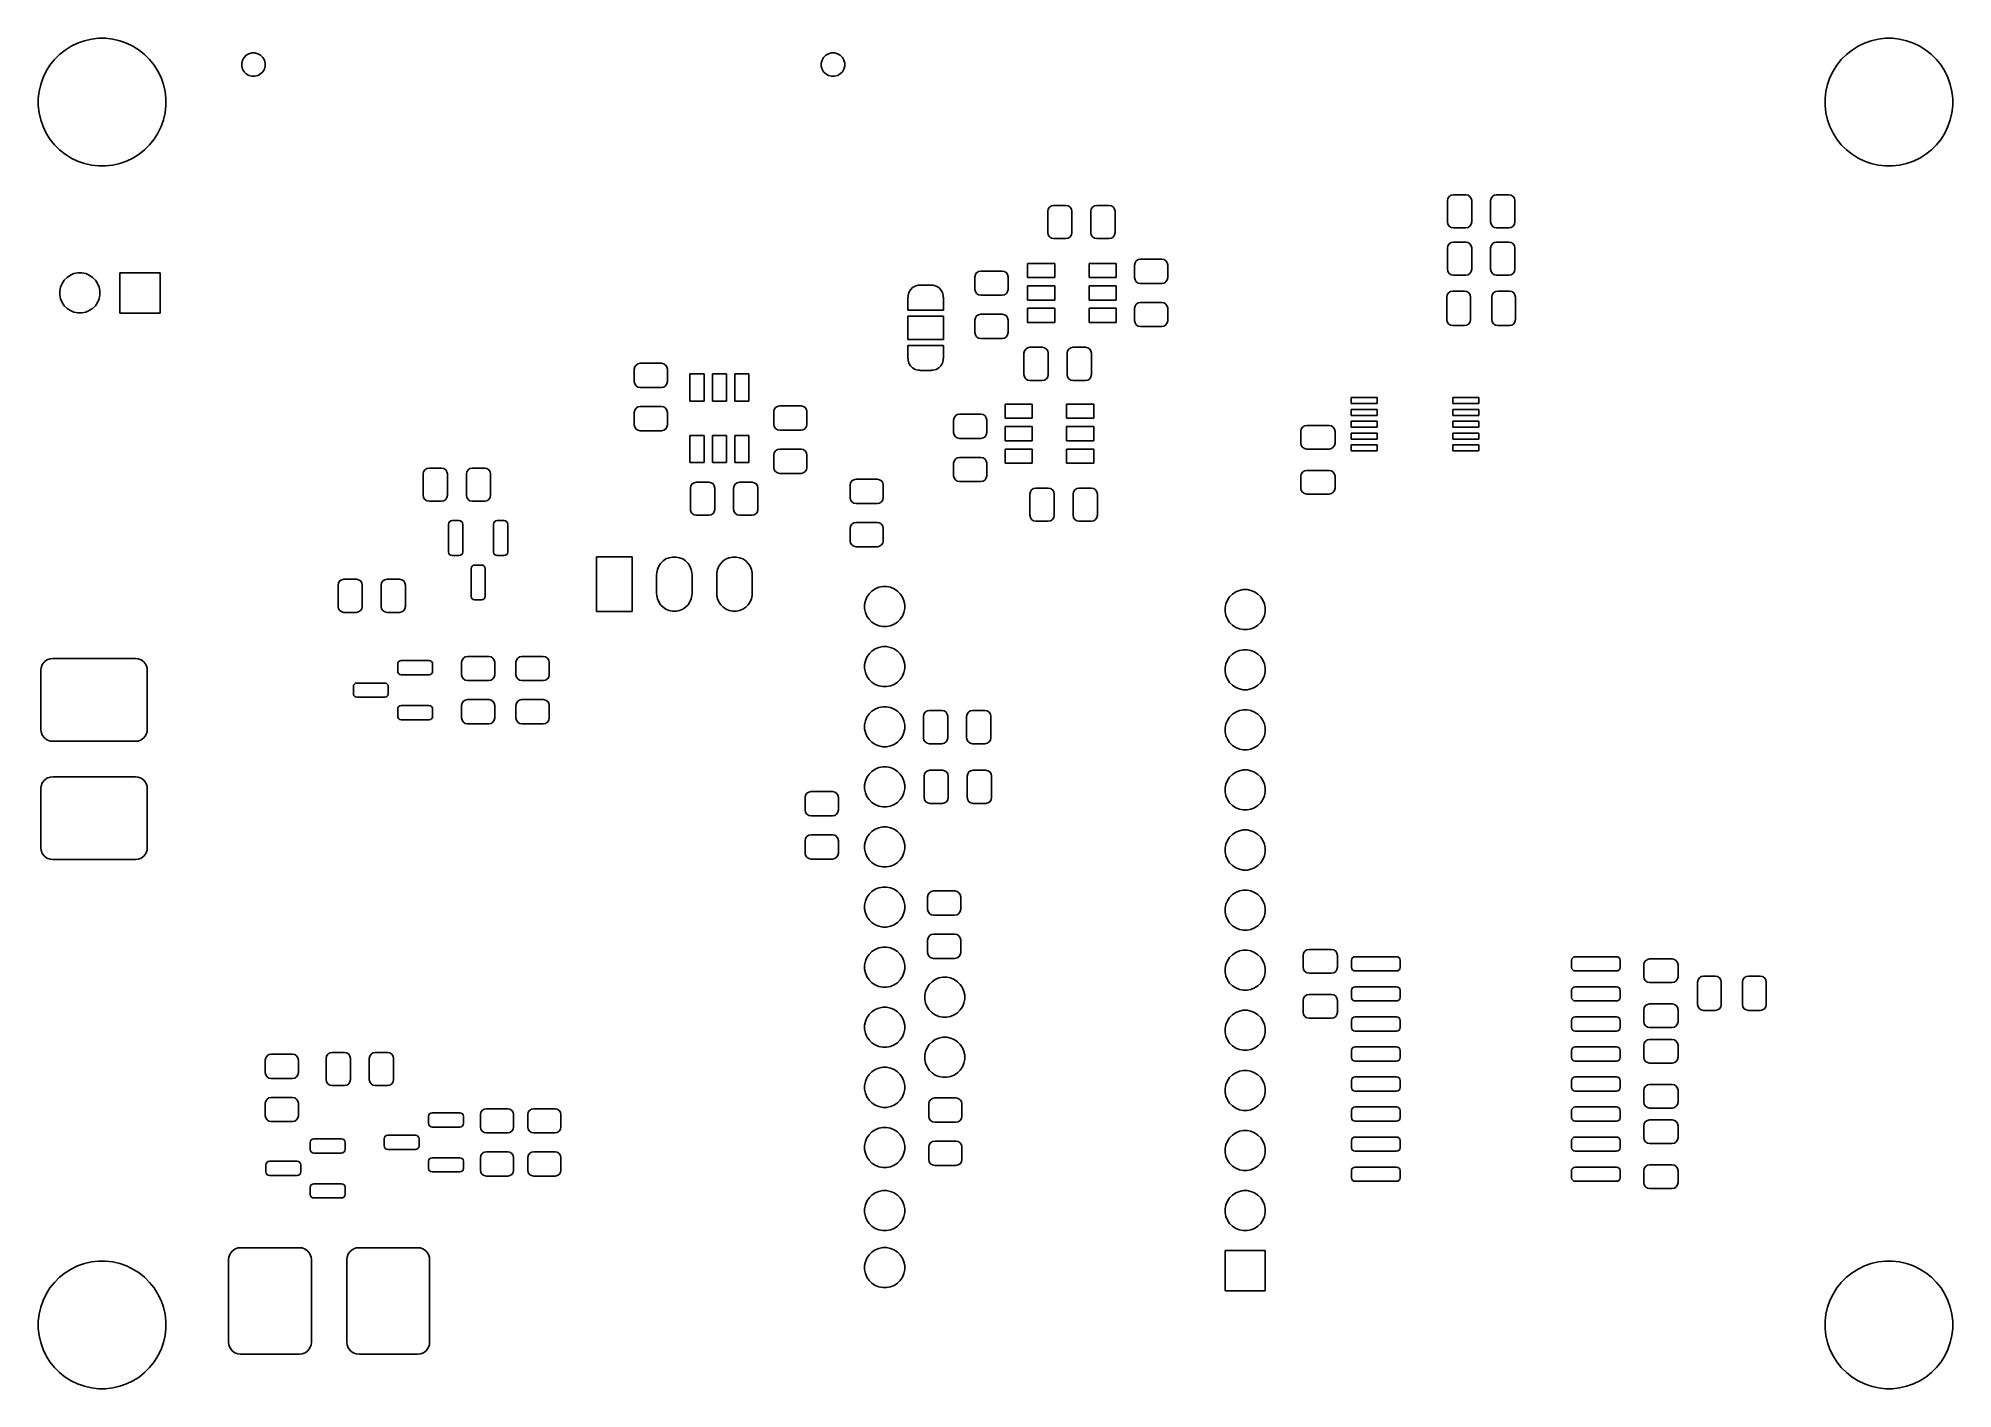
# Model space of a CAD drawing. Extents: x 0.82 to 4, y -3.08 to -0.83.
import ezdxf

# ---------------------------------------------------------------- set-up
doc = ezdxf.new("R2010")
doc.units = 0
doc.header["$MEASUREMENT"] = 0
doc.layers.add('BLACK', color=7, linetype='CONTINUOUS')

msp = doc.modelspace()

# ---------------------------------------------------------------- linework, layer by layer
at = {"layer": 'BLACK', "linetype": 'CONTINUOUS'}
for p, q in [((0.9035, -0.8297), (0.9153, -0.8283)), ((0.9153, -0.8283), (0.9272, -0.8283)), ((0.9272, -0.8283), (0.9391, -0.8297)), ((3.8775, -0.8297), (3.8893, -0.8283)), ((3.8893, -0.8283), (3.9012, -0.8283)), ((3.9012, -0.8283), (3.9131, -0.8297)), ((0.842, -0.8636), (0.8504, -0.8552)), ((0.8504, -0.8552), (0.8597, -0.8478)), ((0.8597, -0.8478), (0.8698, -0.8414)), ((0.8698, -0.8414), (0.8806, -0.8362)), ((0.8806, -0.8362), (0.8918, -0.8323)), ((0.8918, -0.8323), (0.9035, -0.8297)), ((0.9391, -0.8297), (0.9507, -0.8323)), ((0.9507, -0.8323), (0.9619, -0.8362)), ((0.9619, -0.8362), (0.9727, -0.8414)), ((0.9727, -0.8414), (0.9828, -0.8478)), ((0.9828, -0.8478), (0.9921, -0.8552)), ((0.9921, -0.8552), (1.0005, -0.8636)), ((1.155, -0.8645), (1.1576, -0.8601)), ((1.1576, -0.8601), (1.1612, -0.8564)), ((1.1612, -0.8564), (1.1657, -0.8539)), ((1.1657, -0.8539), (1.1707, -0.8525)), ((1.1707, -0.8525), (1.1758, -0.8525)), ((1.1758, -0.8525), (1.1808, -0.8539)), ((1.1808, -0.8539), (1.1852, -0.8564)), ((1.1852, -0.8564), (1.1888, -0.8601)), ((1.1888, -0.8601), (1.1914, -0.8645)), ((2.1196, -0.8645), (2.1222, -0.8601)), ((2.1222, -0.8601), (2.1258, -0.8564)), ((2.1258, -0.8564), (2.1303, -0.8539)), ((2.1303, -0.8539), (2.1352, -0.8525)), ((2.1352, -0.8525), (2.1404, -0.8525)), ((2.1404, -0.8525), (2.1453, -0.8539)), ((2.1453, -0.8539), (2.1498, -0.8564)), ((2.1498, -0.8564), (2.1534, -0.8601)), ((2.1534, -0.8601), (2.156, -0.8645)), ((3.816, -0.8636), (3.8244, -0.8552)), ((3.8244, -0.8552), (3.8338, -0.8478)), ((3.8338, -0.8478), (3.8439, -0.8414)), ((3.8439, -0.8414), (3.8546, -0.8362)), ((3.8546, -0.8362), (3.8658, -0.8323)), ((3.8658, -0.8323), (3.8775, -0.8297)), ((3.9131, -0.8297), (3.9247, -0.8323)), ((3.9247, -0.8323), (3.936, -0.8362)), ((3.936, -0.8362), (3.9467, -0.8414)), ((3.9467, -0.8414), (3.9568, -0.8478)), ((3.9568, -0.8478), (3.9661, -0.8552)), ((3.9661, -0.8552), (3.9745, -0.8636)), ((0.8231, -0.8938), (0.8282, -0.883)), ((0.8282, -0.883), (0.8346, -0.8729)), ((0.8346, -0.8729), (0.842, -0.8636)), ((1.0005, -0.8636), (1.008, -0.8729)), ((1.008, -0.8729), (1.0143, -0.883)), ((1.0143, -0.883), (1.0195, -0.8938)), ((1.1537, -0.8695), (1.155, -0.8645)), ((1.1537, -0.8746), (1.1537, -0.8695)), ((1.155, -0.8796), (1.1537, -0.8746)), ((1.1576, -0.884), (1.155, -0.8796)), ((1.1612, -0.8877), (1.1576, -0.884)), ((1.1657, -0.8902), (1.1612, -0.8877)), ((1.1707, -0.8916), (1.1657, -0.8902)), ((1.1758, -0.8916), (1.1707, -0.8916)), ((1.1808, -0.8902), (1.1758, -0.8916)), ((1.1852, -0.8877), (1.1808, -0.8902)), ((1.1888, -0.884), (1.1852, -0.8877)), ((1.1914, -0.8796), (1.1888, -0.884)), ((1.1914, -0.8645), (1.1927, -0.8695)), ((1.1927, -0.8746), (1.1914, -0.8796)), ((1.1927, -0.8695), (1.1927, -0.8746)), ((2.1183, -0.8695), (2.1196, -0.8645)), ((2.1183, -0.8746), (2.1183, -0.8695)), ((2.1196, -0.8796), (2.1183, -0.8746)), ((2.1222, -0.884), (2.1196, -0.8796)), ((2.1258, -0.8877), (2.1222, -0.884)), ((2.1303, -0.8902), (2.1258, -0.8877)), ((2.1352, -0.8916), (2.1303, -0.8902)), ((2.1404, -0.8916), (2.1352, -0.8916)), ((2.1453, -0.8902), (2.1404, -0.8916)), ((2.1498, -0.8877), (2.1453, -0.8902)), ((2.1534, -0.884), (2.1498, -0.8877)), ((2.156, -0.8796), (2.1534, -0.884)), ((2.156, -0.8645), (2.1573, -0.8695)), ((2.1573, -0.8746), (2.156, -0.8796)), ((2.1573, -0.8695), (2.1573, -0.8746)), ((3.7971, -0.8938), (3.8022, -0.883)), ((3.8022, -0.883), (3.8086, -0.8729)), ((3.8086, -0.8729), (3.816, -0.8636)), ((3.9745, -0.8636), (3.982, -0.8729)), ((3.982, -0.8729), (3.9883, -0.883)), ((3.9883, -0.883), (3.9935, -0.8938)), ((0.8151, -0.9285), (0.8165, -0.9166)), ((0.8165, -0.9166), (0.8191, -0.905)), ((0.8191, -0.905), (0.8231, -0.8938)), ((1.0195, -0.8938), (1.0234, -0.905)), ((1.0234, -0.905), (1.0261, -0.9166)), ((1.0261, -0.9166), (1.0274, -0.9285)), ((3.7891, -0.9285), (3.7905, -0.9166)), ((3.7905, -0.9166), (3.7931, -0.905)), ((3.7931, -0.905), (3.7971, -0.8938)), ((3.9935, -0.8938), (3.9974, -0.905)), ((3.9974, -0.905), (4.0001, -0.9166)), ((4.0001, -0.9166), (4.0014, -0.9285)), ((0.8151, -0.9404), (0.8151, -0.9285)), ((0.8165, -0.9523), (0.8151, -0.9404)), ((0.8191, -0.9639), (0.8165, -0.9523)), ((1.0261, -0.9523), (1.0234, -0.9639)), ((1.0274, -0.9404), (1.0261, -0.9523)), ((1.0274, -0.9285), (1.0274, -0.9404)), ((3.7891, -0.9404), (3.7891, -0.9285)), ((3.7905, -0.9523), (3.7891, -0.9404)), ((3.7931, -0.9639), (3.7905, -0.9523)), ((4.0001, -0.9523), (3.9974, -0.9639)), ((4.0014, -0.9404), (4.0001, -0.9523)), ((4.0014, -0.9285), (4.0014, -0.9404)), ((0.8231, -0.9751), (0.8191, -0.9639)), ((0.8282, -0.9859), (0.8231, -0.9751)), ((0.8346, -0.996), (0.8282, -0.9859)), ((1.0143, -0.9859), (1.008, -0.996)), ((1.0195, -0.9751), (1.0143, -0.9859)), ((1.0234, -0.9639), (1.0195, -0.9751)), ((3.7971, -0.9751), (3.7931, -0.9639)), ((3.8022, -0.9859), (3.7971, -0.9751)), ((3.8086, -0.996), (3.8022, -0.9859)), ((3.9883, -0.9859), (3.982, -0.996)), ((3.9935, -0.9751), (3.9883, -0.9859)), ((3.9974, -0.9639), (3.9935, -0.9751)), ((0.842, -1.0053), (0.8346, -0.996)), ((0.8504, -1.0137), (0.842, -1.0053)), ((0.8597, -1.0211), (0.8504, -1.0137)), ((0.9921, -1.0137), (0.9828, -1.0211)), ((1.0005, -1.0053), (0.9921, -1.0137)), ((1.008, -0.996), (1.0005, -1.0053)), ((3.816, -1.0053), (3.8086, -0.996)), ((3.8244, -1.0137), (3.816, -1.0053)), ((3.8338, -1.0211), (3.8244, -1.0137)), ((3.9661, -1.0137), (3.9568, -1.0211)), ((3.9745, -1.0053), (3.9661, -1.0137)), ((3.982, -0.996), (3.9745, -1.0053)), ((0.8698, -1.0275), (0.8597, -1.0211)), ((0.8806, -1.0327), (0.8698, -1.0275)), ((0.8918, -1.0366), (0.8806, -1.0327)), ((0.9035, -1.0392), (0.8918, -1.0366)), ((0.9153, -1.0406), (0.9035, -1.0392)), ((0.9272, -1.0406), (0.9153, -1.0406)), ((0.9391, -1.0392), (0.9272, -1.0406)), ((0.9507, -1.0366), (0.9391, -1.0392)), ((0.9619, -1.0327), (0.9507, -1.0366)), ((0.9727, -1.0275), (0.9619, -1.0327)), ((0.9828, -1.0211), (0.9727, -1.0275)), ((3.8439, -1.0275), (3.8338, -1.0211)), ((3.8546, -1.0327), (3.8439, -1.0275)), ((3.8658, -1.0366), (3.8546, -1.0327)), ((3.8775, -1.0392), (3.8658, -1.0366)), ((3.8893, -1.0406), (3.8775, -1.0392)), ((3.9012, -1.0406), (3.8893, -1.0406)), ((3.9131, -1.0392), (3.9012, -1.0406)), ((3.9247, -1.0366), (3.9131, -1.0392)), ((3.936, -1.0327), (3.9247, -1.0366)), ((3.9467, -1.0275), (3.936, -1.0327)), ((3.9568, -1.0211), (3.9467, -1.0275)), ((2.4951, -1.1161), (2.4958, -1.1124)), ((2.4958, -1.1124), (2.498, -1.1092)), ((2.498, -1.1092), (2.5012, -1.107)), ((2.5012, -1.107), (2.5049, -1.1063)), ((2.5049, -1.1063), (2.5256, -1.1063)), ((2.5256, -1.1063), (2.5294, -1.107)), ((2.5294, -1.107), (2.5326, -1.1092)), ((2.5326, -1.1092), (2.5347, -1.1124)), ((2.5347, -1.1124), (2.5354, -1.1161)), ((2.5669, -1.1161), (2.5677, -1.1124)), ((2.5677, -1.1124), (2.5698, -1.1092)), ((2.5698, -1.1092), (2.573, -1.107)), ((2.573, -1.107), (2.5768, -1.1063)), ((2.5768, -1.1063), (2.5974, -1.1063)), ((2.5974, -1.1063), (2.6012, -1.107)), ((2.6012, -1.107), (2.6044, -1.1092)), ((2.6044, -1.1092), (2.6065, -1.1124)), ((2.6065, -1.1124), (2.6073, -1.1161)), ((3.1604, -1.0984), (3.1612, -1.0947)), ((3.1604, -1.1339), (3.1604, -1.0984)), ((3.1612, -1.0947), (3.1633, -1.0915)), ((3.1633, -1.0915), (3.1665, -1.0893)), ((3.1665, -1.0893), (3.1703, -1.0886)), ((3.1703, -1.0886), (3.1909, -1.0886)), ((3.1909, -1.0886), (3.1947, -1.0893)), ((3.1947, -1.0893), (3.1979, -1.0915)), ((3.1979, -1.0915), (3.2, -1.0947)), ((3.2, -1.0947), (3.2008, -1.0984)), ((3.2008, -1.0984), (3.2008, -1.1339)), ((3.2323, -1.0984), (3.233, -1.0947)), ((3.2323, -1.1339), (3.2323, -1.0984)), ((3.233, -1.0947), (3.2352, -1.0915)), ((3.2352, -1.0915), (3.2384, -1.0893)), ((3.2384, -1.0893), (3.2421, -1.0886)), ((3.2421, -1.0886), (3.2628, -1.0886)), ((3.2628, -1.0886), (3.2666, -1.0893)), ((3.2666, -1.0893), (3.2698, -1.0915)), ((3.2698, -1.0915), (3.2719, -1.0947)), ((3.2719, -1.0947), (3.2726, -1.0984)), ((3.2726, -1.0984), (3.2726, -1.1339)), ((2.4951, -1.1516), (2.4951, -1.1161)), ((2.5354, -1.1161), (2.5354, -1.1516)), ((2.5669, -1.1516), (2.5669, -1.1161)), ((2.6073, -1.1161), (2.6073, -1.1516)), ((3.1612, -1.1376), (3.1604, -1.1339)), ((3.1633, -1.1408), (3.1612, -1.1376)), ((3.1665, -1.143), (3.1633, -1.1408)), ((3.1703, -1.1437), (3.1665, -1.143)), ((3.1909, -1.1437), (3.1703, -1.1437)), ((3.1947, -1.143), (3.1909, -1.1437)), ((3.1979, -1.1408), (3.1947, -1.143)), ((3.2, -1.1376), (3.1979, -1.1408)), ((3.2008, -1.1339), (3.2, -1.1376)), ((3.233, -1.1376), (3.2323, -1.1339)), ((3.2352, -1.1408), (3.233, -1.1376)), ((3.2384, -1.143), (3.2352, -1.1408)), ((3.2421, -1.1437), (3.2384, -1.143)), ((3.2628, -1.1437), (3.2421, -1.1437)), ((3.2666, -1.143), (3.2628, -1.1437)), ((3.2698, -1.1408), (3.2666, -1.143)), ((3.2719, -1.1376), (3.2698, -1.1408)), ((3.2726, -1.1339), (3.2719, -1.1376)), ((2.4958, -1.1553), (2.4951, -1.1516)), ((2.498, -1.1585), (2.4958, -1.1553)), ((2.5012, -1.1607), (2.498, -1.1585)), ((2.5049, -1.1614), (2.5012, -1.1607)), ((2.5256, -1.1614), (2.5049, -1.1614)), ((2.5294, -1.1607), (2.5256, -1.1614)), ((2.5326, -1.1585), (2.5294, -1.1607)), ((2.5347, -1.1553), (2.5326, -1.1585)), ((2.5354, -1.1516), (2.5347, -1.1553)), ((2.5677, -1.1553), (2.5669, -1.1516)), ((2.5698, -1.1585), (2.5677, -1.1553)), ((2.573, -1.1607), (2.5698, -1.1585)), ((2.5768, -1.1614), (2.573, -1.1607)), ((2.5974, -1.1614), (2.5768, -1.1614)), ((2.6012, -1.1607), (2.5974, -1.1614)), ((2.6044, -1.1585), (2.6012, -1.1607)), ((2.6065, -1.1553), (2.6044, -1.1585)), ((2.6073, -1.1516), (2.6065, -1.1553)), ((3.1604, -1.1772), (3.1612, -1.1734)), ((3.1604, -1.2126), (3.1604, -1.1772)), ((3.1612, -1.1734), (3.1633, -1.1702)), ((3.1633, -1.1702), (3.1665, -1.1681)), ((3.1665, -1.1681), (3.1703, -1.1673)), ((3.1703, -1.1673), (3.1909, -1.1673)), ((3.1909, -1.1673), (3.1947, -1.1681)), ((3.1947, -1.1681), (3.1979, -1.1702)), ((3.1979, -1.1702), (3.2, -1.1734)), ((3.2, -1.1734), (3.2008, -1.1772)), ((3.2008, -1.1772), (3.2008, -1.2126)), ((3.2323, -1.1772), (3.233, -1.1734)), ((3.2323, -1.2126), (3.2323, -1.1772)), ((3.233, -1.1734), (3.2352, -1.1702)), ((3.2352, -1.1702), (3.2384, -1.1681)), ((3.2384, -1.1681), (3.2421, -1.1673)), ((3.2421, -1.1673), (3.2628, -1.1673)), ((3.2628, -1.1673), (3.2666, -1.1681)), ((3.2666, -1.1681), (3.2698, -1.1702)), ((3.2698, -1.1702), (3.2719, -1.1734)), ((3.2719, -1.1734), (3.2726, -1.1772)), ((3.2726, -1.1772), (3.2726, -1.2126)), ((2.4616, -1.2264), (2.4616, -1.2028)), ((2.4616, -1.2028), (2.5069, -1.2028)), ((2.5069, -1.2028), (2.5069, -1.2264)), ((2.564, -1.2264), (2.564, -1.2028)), ((2.564, -1.2028), (2.6093, -1.2028)), ((2.6093, -1.2028), (2.6093, -1.2264)), ((2.6398, -1.2057), (2.6405, -1.2019)), ((2.6398, -1.2264), (2.6398, -1.2057)), ((2.6405, -1.2019), (2.6426, -1.1987)), ((2.6426, -1.1987), (2.6458, -1.1966)), ((2.6458, -1.1966), (2.6496, -1.1959)), ((2.6496, -1.1959), (2.685, -1.1959)), ((2.685, -1.1959), (2.6888, -1.1966)), ((2.6888, -1.1966), (2.692, -1.1987)), ((2.692, -1.1987), (2.6941, -1.2019)), ((2.6941, -1.2019), (2.6949, -1.2057)), ((2.6949, -1.2057), (2.6949, -1.2264)), ((0.8509, -1.2487), (0.8522, -1.2423)), ((0.8522, -1.2423), (0.8547, -1.2362)), ((0.8547, -1.2362), (0.8584, -1.2307)), ((0.8584, -1.2307), (0.863, -1.2261)), ((0.863, -1.2261), (0.8685, -1.2225)), ((0.8685, -1.2225), (0.8745, -1.2199)), ((0.8745, -1.2199), (0.881, -1.2187)), ((0.881, -1.2187), (0.8875, -1.2187)), ((0.8875, -1.2187), (0.894, -1.2199)), ((0.894, -1.2199), (0.9, -1.2225)), ((0.9, -1.2225), (0.9055, -1.2261)), ((0.9055, -1.2261), (0.9101, -1.2307)), ((0.9101, -1.2307), (0.9138, -1.2362)), ((0.9138, -1.2362), (0.9163, -1.2423)), ((0.9163, -1.2423), (0.9176, -1.2487)), ((0.9508, -1.2854), (0.9508, -1.2185)), ((0.9508, -1.2185), (1.0177, -1.2185)), ((1.0177, -1.2185), (1.0177, -1.2854)), ((2.2702, -1.2432), (2.2747, -1.2407)), ((2.2747, -1.2407), (2.2796, -1.2393)), ((2.2796, -1.2393), (2.2822, -1.2393)), ((2.2822, -1.2393), (2.2822, -1.2392)), ((2.2822, -1.2392), (2.3019, -1.2392)), ((2.3019, -1.2392), (2.3019, -1.2393)), ((2.3019, -1.2393), (2.3044, -1.2393)), ((2.3044, -1.2393), (2.3094, -1.2407)), ((2.3094, -1.2407), (2.3139, -1.2432)), ((2.374, -1.2254), (2.3748, -1.2216)), ((2.374, -1.2461), (2.374, -1.2254)), ((2.3748, -1.2216), (2.3769, -1.2184)), ((2.3769, -1.2184), (2.3801, -1.2163)), ((2.3801, -1.2163), (2.3839, -1.2156)), ((2.3839, -1.2156), (2.4193, -1.2156)), ((2.4193, -1.2156), (2.4231, -1.2163)), ((2.4231, -1.2163), (2.4263, -1.2184)), ((2.4263, -1.2184), (2.4284, -1.2216)), ((2.4284, -1.2216), (2.4291, -1.2254)), ((2.4291, -1.2254), (2.4291, -1.2461)), ((2.5069, -1.2264), (2.4616, -1.2264)), ((2.4616, -1.2638), (2.4616, -1.2402)), ((2.4616, -1.2402), (2.5069, -1.2402)), ((2.5069, -1.2402), (2.5069, -1.2638)), ((2.6093, -1.2264), (2.564, -1.2264)), ((2.564, -1.2638), (2.564, -1.2402)), ((2.564, -1.2402), (2.6093, -1.2402)), ((2.6093, -1.2402), (2.6093, -1.2638)), ((2.6405, -1.2301), (2.6398, -1.2264)), ((2.6426, -1.2333), (2.6405, -1.2301)), ((2.6458, -1.2355), (2.6426, -1.2333)), ((2.6496, -1.2362), (2.6458, -1.2355)), ((2.685, -1.2362), (2.6496, -1.2362)), ((2.6888, -1.2355), (2.685, -1.2362)), ((2.692, -1.2333), (2.6888, -1.2355)), ((2.6941, -1.2301), (2.692, -1.2333)), ((2.6949, -1.2264), (2.6941, -1.2301)), ((3.1612, -1.2164), (3.1604, -1.2126)), ((3.1633, -1.2196), (3.1612, -1.2164)), ((3.1665, -1.2217), (3.1633, -1.2196)), ((3.1703, -1.2224), (3.1665, -1.2217)), ((3.1909, -1.2224), (3.1703, -1.2224)), ((3.1947, -1.2217), (3.1909, -1.2224)), ((3.1979, -1.2196), (3.1947, -1.2217)), ((3.2, -1.2164), (3.1979, -1.2196)), ((3.2008, -1.2126), (3.2, -1.2164)), ((3.233, -1.2164), (3.2323, -1.2126)), ((3.2352, -1.2196), (3.233, -1.2164)), ((3.2384, -1.2217), (3.2352, -1.2196)), ((3.2421, -1.2224), (3.2384, -1.2217)), ((3.2628, -1.2224), (3.2421, -1.2224)), ((3.2666, -1.2217), (3.2628, -1.2224)), ((3.2698, -1.2196), (3.2666, -1.2217)), ((3.2719, -1.2164), (3.2698, -1.2196)), ((3.2726, -1.2126), (3.2719, -1.2164)), ((0.8509, -1.2552), (0.8509, -1.2487)), ((0.8522, -1.2617), (0.8509, -1.2552)), ((0.8547, -1.2677), (0.8522, -1.2617)), ((0.8584, -1.2732), (0.8547, -1.2677)), ((0.863, -1.2778), (0.8584, -1.2732)), ((0.9101, -1.2732), (0.9055, -1.2778)), ((0.9138, -1.2677), (0.9101, -1.2732)), ((0.9163, -1.2617), (0.9138, -1.2677)), ((0.9176, -1.2552), (0.9163, -1.2617)), ((0.9176, -1.2487), (0.9176, -1.2552)), ((2.2625, -1.2805), (2.2625, -1.2589)), ((2.2625, -1.2589), (2.2627, -1.2589)), ((2.2627, -1.2563), (2.264, -1.2513)), ((2.2627, -1.2589), (2.2627, -1.2563)), ((2.264, -1.2513), (2.2666, -1.2469)), ((2.2666, -1.2469), (2.2702, -1.2432)), ((2.3139, -1.2432), (2.3175, -1.2469)), ((2.3175, -1.2469), (2.3201, -1.2513)), ((2.3201, -1.2513), (2.3214, -1.2563)), ((2.3214, -1.2563), (2.3214, -1.2589)), ((2.3214, -1.2589), (2.3216, -1.2589)), ((2.3216, -1.2589), (2.3216, -1.2805)), ((2.3748, -1.2498), (2.374, -1.2461)), ((2.3769, -1.253), (2.3748, -1.2498)), ((2.3801, -1.2552), (2.3769, -1.253)), ((2.3839, -1.2559), (2.3801, -1.2552)), ((2.4193, -1.2559), (2.3839, -1.2559)), ((2.4231, -1.2552), (2.4193, -1.2559)), ((2.4263, -1.253), (2.4231, -1.2552)), ((2.4284, -1.2498), (2.4263, -1.253)), ((2.4291, -1.2461), (2.4284, -1.2498)), ((2.5069, -1.2638), (2.4616, -1.2638)), ((2.6093, -1.2638), (2.564, -1.2638)), ((2.6398, -1.2776), (2.6405, -1.2738)), ((2.6405, -1.2738), (2.6426, -1.2706)), ((2.6426, -1.2706), (2.6458, -1.2685)), ((2.6458, -1.2685), (2.6496, -1.2677)), ((2.6496, -1.2677), (2.685, -1.2677)), ((2.685, -1.2677), (2.6888, -1.2685)), ((2.6888, -1.2685), (2.692, -1.2706)), ((2.692, -1.2706), (2.6941, -1.2738)), ((2.6941, -1.2738), (2.6949, -1.2776)), ((3.1594, -1.2589), (3.1602, -1.2551)), ((3.1594, -1.2963), (3.1594, -1.2589)), ((3.1602, -1.2551), (3.1623, -1.2519)), ((3.1623, -1.2519), (3.1655, -1.2498)), ((3.1655, -1.2498), (3.1693, -1.249)), ((3.1693, -1.249), (3.189, -1.249)), ((3.189, -1.249), (3.1927, -1.2498)), ((3.1927, -1.2498), (3.1959, -1.2519)), ((3.1959, -1.2519), (3.1981, -1.2551)), ((3.1981, -1.2551), (3.1988, -1.2589)), ((3.1988, -1.2589), (3.1988, -1.2963)), ((3.2343, -1.2589), (3.235, -1.2551)), ((3.2343, -1.2963), (3.2343, -1.2589)), ((3.235, -1.2551), (3.2371, -1.2519)), ((3.2371, -1.2519), (3.2403, -1.2498)), ((3.2403, -1.2498), (3.2441, -1.249)), ((3.2441, -1.249), (3.2638, -1.249)), ((3.2638, -1.249), (3.2675, -1.2498)), ((3.2675, -1.2498), (3.2707, -1.2519)), ((3.2707, -1.2519), (3.2729, -1.2551)), ((3.2729, -1.2551), (3.2736, -1.2589)), ((3.2736, -1.2589), (3.2736, -1.2963)), ((0.8685, -1.2815), (0.863, -1.2778)), ((0.8745, -1.284), (0.8685, -1.2815)), ((0.881, -1.2853), (0.8745, -1.284)), ((0.8875, -1.2853), (0.881, -1.2853)), ((0.894, -1.284), (0.8875, -1.2853)), ((0.9, -1.2815), (0.894, -1.284)), ((0.9055, -1.2778), (0.9, -1.2815)), ((1.0177, -1.2854), (0.9508, -1.2854)), ((2.3216, -1.2805), (2.2625, -1.2805)), ((2.2625, -1.3297), (2.2625, -1.2904)), ((2.2625, -1.2904), (2.3216, -1.2904)), ((2.3216, -1.2904), (2.3216, -1.3297)), ((2.374, -1.2972), (2.3748, -1.2935)), ((2.374, -1.3179), (2.374, -1.2972)), ((2.3748, -1.2935), (2.3769, -1.2903)), ((2.3769, -1.2903), (2.3801, -1.2882)), ((2.3801, -1.2882), (2.3839, -1.2874)), ((2.3839, -1.2874), (2.4193, -1.2874)), ((2.4193, -1.2874), (2.4231, -1.2882)), ((2.4231, -1.2882), (2.4263, -1.2903)), ((2.4263, -1.2903), (2.4284, -1.2935)), ((2.4284, -1.2935), (2.4291, -1.2972)), ((2.4291, -1.2972), (2.4291, -1.3179)), ((2.4616, -1.3012), (2.4616, -1.2776)), ((2.4616, -1.2776), (2.5069, -1.2776)), ((2.5069, -1.3012), (2.4616, -1.3012)), ((2.5069, -1.2776), (2.5069, -1.3012)), ((2.564, -1.3012), (2.564, -1.2776)), ((2.564, -1.2776), (2.6093, -1.2776)), ((2.6093, -1.3012), (2.564, -1.3012)), ((2.6093, -1.2776), (2.6093, -1.3012)), ((2.6398, -1.2982), (2.6398, -1.2776)), ((2.6405, -1.302), (2.6398, -1.2982)), ((2.6426, -1.3052), (2.6405, -1.302)), ((2.6458, -1.3073), (2.6426, -1.3052)), ((2.692, -1.3052), (2.6888, -1.3073)), ((2.6941, -1.302), (2.692, -1.3052)), ((2.6949, -1.2982), (2.6941, -1.302)), ((2.6949, -1.2776), (2.6949, -1.2982)), ((3.1602, -1.3), (3.1594, -1.2963)), ((3.1623, -1.3032), (3.1602, -1.3)), ((3.1655, -1.3054), (3.1623, -1.3032)), ((3.1693, -1.3061), (3.1655, -1.3054)), ((3.189, -1.3061), (3.1693, -1.3061)), ((3.1927, -1.3054), (3.189, -1.3061)), ((3.1959, -1.3032), (3.1927, -1.3054)), ((3.1981, -1.3), (3.1959, -1.3032)), ((3.1988, -1.2963), (3.1981, -1.3)), ((3.235, -1.3), (3.2343, -1.2963)), ((3.2371, -1.3032), (3.235, -1.3)), ((3.2403, -1.3054), (3.2371, -1.3032)), ((3.2441, -1.3061), (3.2403, -1.3054)), ((3.2638, -1.3061), (3.2441, -1.3061)), ((3.2675, -1.3054), (3.2638, -1.3061)), ((3.2707, -1.3032), (3.2675, -1.3054)), ((3.2729, -1.3), (3.2707, -1.3032)), ((3.2736, -1.2963), (3.2729, -1.3)), ((2.3216, -1.3297), (2.2625, -1.3297)), ((2.3748, -1.3217), (2.374, -1.3179)), ((2.3769, -1.3249), (2.3748, -1.3217)), ((2.3801, -1.327), (2.3769, -1.3249)), ((2.3839, -1.3278), (2.3801, -1.327)), ((2.4193, -1.3278), (2.3839, -1.3278)), ((2.4231, -1.327), (2.4193, -1.3278)), ((2.4263, -1.3249), (2.4231, -1.327)), ((2.4284, -1.3217), (2.4263, -1.3249)), ((2.4291, -1.3179), (2.4284, -1.3217)), ((2.6496, -1.3081), (2.6458, -1.3073)), ((2.685, -1.3081), (2.6496, -1.3081)), ((2.6888, -1.3073), (2.685, -1.3081)), ((1.81, -1.372), (1.8132, -1.3698)), ((1.8132, -1.3698), (1.8169, -1.3691)), ((1.8169, -1.3691), (1.8524, -1.3691)), ((1.8524, -1.3691), (1.8561, -1.3698)), ((1.8561, -1.3698), (1.8593, -1.372)), ((2.2625, -1.3612), (2.2625, -1.3396)), ((2.2625, -1.3396), (2.3216, -1.3396)), ((2.2627, -1.3612), (2.2625, -1.3612)), ((2.2627, -1.3638), (2.2627, -1.3612)), ((2.264, -1.3688), (2.2627, -1.3638)), ((2.2666, -1.3732), (2.264, -1.3688)), ((2.3201, -1.3688), (2.3175, -1.3732)), ((2.3214, -1.3638), (2.3201, -1.3688)), ((2.3216, -1.3612), (2.3214, -1.3612)), ((2.3214, -1.3612), (2.3214, -1.3638)), ((2.3216, -1.3396), (2.3216, -1.3612)), ((2.4557, -1.3524), (2.4565, -1.3486)), ((2.4557, -1.3878), (2.4557, -1.3524)), ((2.4565, -1.3486), (2.4586, -1.3454)), ((2.4586, -1.3454), (2.4618, -1.3433)), ((2.4618, -1.3433), (2.4656, -1.3425)), ((2.4656, -1.3425), (2.4862, -1.3425)), ((2.4862, -1.3425), (2.49, -1.3433)), ((2.49, -1.3433), (2.4932, -1.3454)), ((2.4932, -1.3454), (2.4953, -1.3486)), ((2.4953, -1.3486), (2.4961, -1.3524)), ((2.4961, -1.3524), (2.4961, -1.3878)), ((2.5276, -1.3524), (2.5283, -1.3486)), ((2.5276, -1.3878), (2.5276, -1.3524)), ((2.5283, -1.3486), (2.5304, -1.3454)), ((2.5304, -1.3454), (2.5336, -1.3433)), ((2.5336, -1.3433), (2.5374, -1.3425)), ((2.5374, -1.3425), (2.5581, -1.3425)), ((2.5581, -1.3425), (2.5618, -1.3433)), ((2.5618, -1.3433), (2.565, -1.3454)), ((2.565, -1.3454), (2.5672, -1.3486)), ((2.5672, -1.3486), (2.5679, -1.3524)), ((2.5679, -1.3524), (2.5679, -1.3878)), ((1.8071, -1.3789), (1.8078, -1.3752)), ((1.8071, -1.3996), (1.8071, -1.3789)), ((1.8078, -1.4034), (1.8071, -1.3996)), ((1.8078, -1.3752), (1.81, -1.372)), ((1.8593, -1.372), (1.8615, -1.3752)), ((1.8615, -1.3752), (1.8622, -1.3789)), ((1.8622, -1.3996), (1.8615, -1.4034)), ((1.8622, -1.3789), (1.8622, -1.3996)), ((1.8996, -1.4321), (1.8996, -1.3868)), ((1.8996, -1.3868), (1.9232, -1.3868)), ((1.9232, -1.3868), (1.9232, -1.4321)), ((1.937, -1.4321), (1.937, -1.3868)), ((1.937, -1.3868), (1.9606, -1.3868)), ((1.9606, -1.3868), (1.9606, -1.4321)), ((1.9744, -1.4321), (1.9744, -1.3868)), ((1.9744, -1.3868), (1.998, -1.3868)), ((1.998, -1.3868), (1.998, -1.4321)), ((2.2702, -1.3768), (2.2666, -1.3732)), ((2.2747, -1.3794), (2.2702, -1.3768)), ((2.2796, -1.3807), (2.2747, -1.3794)), ((2.2822, -1.3807), (2.2796, -1.3807)), ((2.2822, -1.3809), (2.2822, -1.3807)), ((2.3019, -1.3809), (2.2822, -1.3809)), ((2.3044, -1.3807), (2.3019, -1.3807)), ((2.3019, -1.3807), (2.3019, -1.3809)), ((2.3094, -1.3794), (2.3044, -1.3807)), ((2.3139, -1.3768), (2.3094, -1.3794)), ((2.3175, -1.3732), (2.3139, -1.3768)), ((2.4565, -1.3916), (2.4557, -1.3878)), ((2.4586, -1.3948), (2.4565, -1.3916)), ((2.4618, -1.3969), (2.4586, -1.3948)), ((2.4656, -1.3976), (2.4618, -1.3969)), ((2.4862, -1.3976), (2.4656, -1.3976)), ((2.49, -1.3969), (2.4862, -1.3976)), ((2.4932, -1.3948), (2.49, -1.3969)), ((2.4953, -1.3916), (2.4932, -1.3948)), ((2.4961, -1.3878), (2.4953, -1.3916)), ((2.5283, -1.3916), (2.5276, -1.3878)), ((2.5304, -1.3948), (2.5283, -1.3916)), ((2.5336, -1.3969), (2.5304, -1.3948)), ((2.5374, -1.3976), (2.5336, -1.3969)), ((2.5581, -1.3976), (2.5374, -1.3976)), ((2.5618, -1.3969), (2.5581, -1.3976)), ((2.565, -1.3948), (2.5618, -1.3969)), ((2.5672, -1.3916), (2.565, -1.3948)), ((2.5679, -1.3878), (2.5672, -1.3916)), ((1.81, -1.4066), (1.8078, -1.4034)), ((1.8132, -1.4087), (1.81, -1.4066)), ((1.8169, -1.4094), (1.8132, -1.4087)), ((1.8524, -1.4094), (1.8169, -1.4094)), ((1.8561, -1.4087), (1.8524, -1.4094)), ((1.8593, -1.4066), (1.8561, -1.4087)), ((1.8615, -1.4034), (1.8593, -1.4066)), ((1.9232, -1.4321), (1.8996, -1.4321)), ((1.9606, -1.4321), (1.937, -1.4321)), ((1.998, -1.4321), (1.9744, -1.4321)), ((3, -1.436), (3, -1.4262)), ((3, -1.4262), (3.0433, -1.4262)), ((3.0433, -1.4262), (3.0433, -1.436)), ((3.1693, -1.436), (3.1693, -1.4262)), ((3.1693, -1.4262), (3.2126, -1.4262)), ((3.2126, -1.4262), (3.2126, -1.436)), ((1.8071, -1.4508), (1.8078, -1.447)), ((1.8071, -1.4715), (1.8071, -1.4508)), ((1.8078, -1.447), (1.81, -1.4438)), ((1.81, -1.4438), (1.8132, -1.4417)), ((1.8132, -1.4417), (1.8169, -1.4409)), ((1.8169, -1.4409), (1.8524, -1.4409)), ((1.8524, -1.4409), (1.8561, -1.4417)), ((1.8561, -1.4417), (1.8593, -1.4438)), ((1.8593, -1.4438), (1.8615, -1.447)), ((1.8615, -1.447), (1.8622, -1.4508)), ((1.8622, -1.4508), (1.8622, -1.4715)), ((2.0394, -1.4498), (2.0401, -1.446)), ((2.0394, -1.4705), (2.0394, -1.4498)), ((2.0401, -1.446), (2.0423, -1.4428)), ((2.0423, -1.4428), (2.0454, -1.4407)), ((2.0454, -1.4407), (2.0492, -1.44)), ((2.0492, -1.44), (2.0846, -1.44)), ((2.0846, -1.44), (2.0884, -1.4407)), ((2.0884, -1.4407), (2.0916, -1.4428)), ((2.0916, -1.4428), (2.0937, -1.446)), ((2.0937, -1.446), (2.0945, -1.4498)), ((2.0945, -1.4498), (2.0945, -1.4705)), ((2.3386, -1.4636), (2.3393, -1.4598)), ((2.3386, -1.4843), (2.3386, -1.4636)), ((2.3393, -1.4598), (2.3415, -1.4566)), ((2.3415, -1.4566), (2.3447, -1.4545)), ((2.3447, -1.4545), (2.3484, -1.4537)), ((2.3484, -1.4537), (2.3839, -1.4537)), ((2.3839, -1.4537), (2.3876, -1.4545)), ((2.3876, -1.4545), (2.3908, -1.4566)), ((2.3908, -1.4566), (2.393, -1.4598)), ((2.393, -1.4598), (2.3937, -1.4636)), ((2.3937, -1.4636), (2.3937, -1.4843)), ((2.4242, -1.4606), (2.4242, -1.437)), ((2.4242, -1.437), (2.4695, -1.437)), ((2.4695, -1.4606), (2.4242, -1.4606)), ((2.4695, -1.437), (2.4695, -1.4606)), ((2.5266, -1.4606), (2.5266, -1.437)), ((2.5266, -1.437), (2.5719, -1.437)), ((2.5719, -1.4606), (2.5266, -1.4606)), ((2.5719, -1.437), (2.5719, -1.4606)), ((3.0433, -1.436), (3, -1.436)), ((3, -1.4557), (3, -1.4459)), ((3, -1.4459), (3.0433, -1.4459)), ((3.0433, -1.4557), (3, -1.4557)), ((3, -1.4754), (3, -1.4656)), ((3, -1.4656), (3.0433, -1.4656)), ((3.0433, -1.4459), (3.0433, -1.4557)), ((3.0433, -1.4656), (3.0433, -1.4754)), ((3.2126, -1.436), (3.1693, -1.436)), ((3.1693, -1.4557), (3.1693, -1.4459)), ((3.1693, -1.4459), (3.2126, -1.4459)), ((3.2126, -1.4557), (3.1693, -1.4557)), ((3.1693, -1.4754), (3.1693, -1.4656)), ((3.1693, -1.4656), (3.2126, -1.4656)), ((3.2126, -1.4459), (3.2126, -1.4557)), ((3.2126, -1.4656), (3.2126, -1.4754)), ((1.8078, -1.4752), (1.8071, -1.4715)), ((1.81, -1.4784), (1.8078, -1.4752)), ((1.8132, -1.4806), (1.81, -1.4784)), ((1.8169, -1.4813), (1.8132, -1.4806)), ((1.8524, -1.4813), (1.8169, -1.4813)), ((1.8561, -1.4806), (1.8524, -1.4813)), ((1.8593, -1.4784), (1.8561, -1.4806)), ((1.8615, -1.4752), (1.8593, -1.4784)), ((1.8622, -1.4715), (1.8615, -1.4752)), ((1.8996, -1.5344), (1.8996, -1.4892)), ((1.8996, -1.4892), (1.9232, -1.4892)), ((1.9232, -1.4892), (1.9232, -1.5344)), ((1.937, -1.5344), (1.937, -1.4892)), ((1.937, -1.4892), (1.9606, -1.4892)), ((1.9606, -1.4892), (1.9606, -1.5344)), ((1.9744, -1.5344), (1.9744, -1.4892)), ((1.9744, -1.4892), (1.998, -1.4892)), ((1.998, -1.4892), (1.998, -1.5344)), ((2.0401, -1.4742), (2.0394, -1.4705)), ((2.0423, -1.4774), (2.0401, -1.4742)), ((2.0454, -1.4796), (2.0423, -1.4774)), ((2.0492, -1.4803), (2.0454, -1.4796)), ((2.0846, -1.4803), (2.0492, -1.4803)), ((2.0884, -1.4796), (2.0846, -1.4803)), ((2.0916, -1.4774), (2.0884, -1.4796)), ((2.0937, -1.4742), (2.0916, -1.4774)), ((2.0945, -1.4705), (2.0937, -1.4742)), ((2.3393, -1.488), (2.3386, -1.4843)), ((2.3415, -1.4912), (2.3393, -1.488)), ((2.3447, -1.4933), (2.3415, -1.4912)), ((2.3484, -1.4941), (2.3447, -1.4933)), ((2.3839, -1.4941), (2.3484, -1.4941)), ((2.3876, -1.4933), (2.3839, -1.4941)), ((2.3908, -1.4912), (2.3876, -1.4933)), ((2.393, -1.488), (2.3908, -1.4912)), ((2.3937, -1.4843), (2.393, -1.488)), ((2.4242, -1.498), (2.4242, -1.4744)), ((2.4242, -1.4744), (2.4695, -1.4744)), ((2.4695, -1.4744), (2.4695, -1.498)), ((2.5266, -1.498), (2.5266, -1.4744)), ((2.5266, -1.4744), (2.5719, -1.4744)), ((2.5719, -1.4744), (2.5719, -1.498)), ((2.9163, -1.4823), (2.9171, -1.4785)), ((2.9163, -1.502), (2.9163, -1.4823)), ((2.9171, -1.4785), (2.9192, -1.4753)), ((2.9192, -1.4753), (2.9224, -1.4732)), ((2.9224, -1.4732), (2.9262, -1.4724)), ((2.9262, -1.4724), (2.9636, -1.4724)), ((2.9636, -1.4724), (2.9673, -1.4732)), ((2.9673, -1.4732), (2.9705, -1.4753)), ((2.9705, -1.4753), (2.9727, -1.4785)), ((2.9727, -1.4785), (2.9734, -1.4823)), ((2.9734, -1.4823), (2.9734, -1.502)), ((3.0433, -1.4754), (3, -1.4754)), ((3, -1.4951), (3, -1.4852)), ((3, -1.4852), (3.0433, -1.4852)), ((3.0433, -1.4951), (3, -1.4951)), ((3.0433, -1.4852), (3.0433, -1.4951)), ((3.2126, -1.4754), (3.1693, -1.4754)), ((3.1693, -1.4951), (3.1693, -1.4852)), ((3.1693, -1.4852), (3.2126, -1.4852)), ((3.2126, -1.4951), (3.1693, -1.4951)), ((3.2126, -1.4852), (3.2126, -1.4951)), ((2.0394, -1.5217), (2.0401, -1.5179)), ((2.0394, -1.5423), (2.0394, -1.5217)), ((2.0401, -1.5179), (2.0423, -1.5147)), ((2.0423, -1.5147), (2.0454, -1.5126)), ((2.0454, -1.5126), (2.0492, -1.5118)), ((2.0492, -1.5118), (2.0846, -1.5118)), ((2.0846, -1.5118), (2.0884, -1.5126)), ((2.0884, -1.5126), (2.0916, -1.5147)), ((2.0916, -1.5147), (2.0937, -1.5179)), ((2.0937, -1.5179), (2.0945, -1.5217)), ((2.0945, -1.5217), (2.0945, -1.5423)), ((2.3393, -1.5317), (2.3415, -1.5285)), ((2.3415, -1.5285), (2.3447, -1.5263)), ((2.3447, -1.5263), (2.3484, -1.5256)), ((2.3484, -1.5256), (2.3839, -1.5256)), ((2.3839, -1.5256), (2.3876, -1.5263)), ((2.3876, -1.5263), (2.3908, -1.5285)), ((2.3908, -1.5285), (2.393, -1.5317)), ((2.4695, -1.498), (2.4242, -1.498)), ((2.4242, -1.5354), (2.4242, -1.5118)), ((2.4242, -1.5118), (2.4695, -1.5118)), ((2.4695, -1.5118), (2.4695, -1.5354)), ((2.5719, -1.498), (2.5266, -1.498)), ((2.5266, -1.5354), (2.5266, -1.5118)), ((2.5266, -1.5118), (2.5719, -1.5118)), ((2.5719, -1.5118), (2.5719, -1.5354)), ((2.9171, -1.5057), (2.9163, -1.502)), ((2.9192, -1.5089), (2.9171, -1.5057)), ((2.9224, -1.5111), (2.9192, -1.5089)), ((2.9262, -1.5118), (2.9224, -1.5111)), ((2.9636, -1.5118), (2.9262, -1.5118)), ((2.9673, -1.5111), (2.9636, -1.5118)), ((2.9705, -1.5089), (2.9673, -1.5111)), ((2.9727, -1.5057), (2.9705, -1.5089)), ((2.9734, -1.502), (2.9727, -1.5057)), ((3, -1.5148), (3, -1.5049)), ((3, -1.5049), (3.0433, -1.5049)), ((3.0433, -1.5148), (3, -1.5148)), ((3.0433, -1.5049), (3.0433, -1.5148)), ((3.1693, -1.5148), (3.1693, -1.5049)), ((3.1693, -1.5049), (3.2126, -1.5049)), ((3.2126, -1.5148), (3.1693, -1.5148)), ((3.2126, -1.5049), (3.2126, -1.5148)), ((1.4557, -1.5531), (1.4565, -1.5494)), ((1.4557, -1.5886), (1.4557, -1.5531)), ((1.4565, -1.5494), (1.4586, -1.5462)), ((1.4586, -1.5462), (1.4618, -1.5441)), ((1.4618, -1.5441), (1.4656, -1.5433)), ((1.4656, -1.5433), (1.4862, -1.5433)), ((1.4862, -1.5433), (1.49, -1.5441)), ((1.49, -1.5441), (1.4932, -1.5462)), ((1.4932, -1.5462), (1.4953, -1.5494)), ((1.4953, -1.5494), (1.4961, -1.5531)), ((1.4961, -1.5531), (1.4961, -1.5886)), ((1.5276, -1.5531), (1.5283, -1.5494)), ((1.5276, -1.5886), (1.5276, -1.5531)), ((1.5283, -1.5494), (1.5304, -1.5462)), ((1.5304, -1.5462), (1.5336, -1.5441)), ((1.5336, -1.5441), (1.5374, -1.5433)), ((1.5374, -1.5433), (1.5581, -1.5433)), ((1.5581, -1.5433), (1.5618, -1.5441)), ((1.5618, -1.5441), (1.565, -1.5462)), ((1.565, -1.5462), (1.5672, -1.5494)), ((1.5672, -1.5494), (1.5679, -1.5531)), ((1.5679, -1.5531), (1.5679, -1.5886)), ((1.9232, -1.5344), (1.8996, -1.5344)), ((1.9606, -1.5344), (1.937, -1.5344)), ((1.998, -1.5344), (1.9744, -1.5344)), ((2.0401, -1.5461), (2.0394, -1.5423)), ((2.0423, -1.5493), (2.0401, -1.5461)), ((2.0454, -1.5514), (2.0423, -1.5493)), ((2.0492, -1.5522), (2.0454, -1.5514)), ((2.0846, -1.5522), (2.0492, -1.5522)), ((2.0884, -1.5514), (2.0846, -1.5522)), ((2.0916, -1.5493), (2.0884, -1.5514)), ((2.0937, -1.5461), (2.0916, -1.5493)), ((2.0945, -1.5423), (2.0937, -1.5461)), ((2.3386, -1.5354), (2.3393, -1.5317)), ((2.3386, -1.5561), (2.3386, -1.5354)), ((2.3393, -1.5599), (2.3386, -1.5561)), ((2.3415, -1.5631), (2.3393, -1.5599)), ((2.393, -1.5599), (2.3908, -1.5631)), ((2.393, -1.5317), (2.3937, -1.5354)), ((2.3937, -1.5561), (2.393, -1.5599)), ((2.3937, -1.5354), (2.3937, -1.5561)), ((2.4695, -1.5354), (2.4242, -1.5354)), ((2.5719, -1.5354), (2.5266, -1.5354)), ((2.9163, -1.5571), (2.9171, -1.5533)), ((2.9163, -1.5768), (2.9163, -1.5571)), ((2.9171, -1.5533), (2.9192, -1.5501)), ((2.9192, -1.5501), (2.9224, -1.548)), ((2.9224, -1.548), (2.9262, -1.5472)), ((2.9262, -1.5472), (2.9636, -1.5472)), ((2.9636, -1.5472), (2.9673, -1.548)), ((2.9673, -1.548), (2.9705, -1.5501)), ((2.9705, -1.5501), (2.9727, -1.5533)), ((2.9727, -1.5533), (2.9734, -1.5571)), ((2.9734, -1.5571), (2.9734, -1.5768)), ((1.4565, -1.5923), (1.4557, -1.5886)), ((1.4586, -1.5955), (1.4565, -1.5923)), ((1.4953, -1.5923), (1.4932, -1.5955)), ((1.4961, -1.5886), (1.4953, -1.5923)), ((1.5283, -1.5923), (1.5276, -1.5886)), ((1.5304, -1.5955), (1.5283, -1.5923)), ((1.5672, -1.5923), (1.565, -1.5955)), ((1.5679, -1.5886), (1.5672, -1.5923)), ((1.9006, -1.5768), (1.9013, -1.573)), ((1.9006, -1.6122), (1.9006, -1.5768)), ((1.9013, -1.573), (1.9035, -1.5698)), ((1.9035, -1.5698), (1.9067, -1.5677)), ((1.9067, -1.5677), (1.9104, -1.5669)), ((1.9104, -1.5669), (1.9311, -1.5669)), ((1.9311, -1.5669), (1.9349, -1.5677)), ((1.9349, -1.5677), (1.9381, -1.5698)), ((1.9381, -1.5698), (1.9402, -1.573)), ((1.9402, -1.573), (1.9409, -1.5768)), ((1.9409, -1.5768), (1.9409, -1.6122)), ((1.9724, -1.5768), (1.9732, -1.573)), ((1.9724, -1.6122), (1.9724, -1.5768)), ((1.9732, -1.573), (1.9753, -1.5698)), ((1.9753, -1.5698), (1.9785, -1.5677)), ((1.9785, -1.5677), (1.9823, -1.5669)), ((1.9823, -1.5669), (2.003, -1.5669)), ((2.003, -1.5669), (2.0067, -1.5677)), ((2.0067, -1.5677), (2.0099, -1.5698)), ((2.0099, -1.5698), (2.012, -1.573)), ((2.012, -1.573), (2.0128, -1.5768)), ((2.0128, -1.5768), (2.0128, -1.6122)), ((2.1663, -1.5719), (2.1671, -1.5681)), ((2.1663, -1.5925), (2.1663, -1.5719)), ((2.1671, -1.5963), (2.1663, -1.5925)), ((2.1671, -1.5681), (2.1692, -1.5649)), ((2.1692, -1.5649), (2.1724, -1.5628)), ((2.1724, -1.5628), (2.1762, -1.562)), ((2.1762, -1.562), (2.2116, -1.562)), ((2.2116, -1.562), (2.2154, -1.5628)), ((2.2154, -1.5628), (2.2186, -1.5649)), ((2.2186, -1.5649), (2.2207, -1.5681)), ((2.2207, -1.5681), (2.2215, -1.5719)), ((2.2215, -1.5925), (2.2207, -1.5963)), ((2.2215, -1.5719), (2.2215, -1.5925)), ((2.3447, -1.5652), (2.3415, -1.5631)), ((2.3484, -1.5659), (2.3447, -1.5652)), ((2.3839, -1.5659), (2.3484, -1.5659)), ((2.3876, -1.5652), (2.3839, -1.5659)), ((2.3908, -1.5631), (2.3876, -1.5652)), ((2.4656, -1.5866), (2.4663, -1.5828)), ((2.4656, -1.622), (2.4656, -1.5866)), ((2.4663, -1.5828), (2.4684, -1.5797)), ((2.4684, -1.5797), (2.4716, -1.5775)), ((2.4716, -1.5775), (2.4754, -1.5768)), ((2.4754, -1.5768), (2.4961, -1.5768)), ((2.4961, -1.5768), (2.4998, -1.5775)), ((2.4998, -1.5775), (2.503, -1.5797)), ((2.503, -1.5797), (2.5052, -1.5828)), ((2.5052, -1.5828), (2.5059, -1.5866)), ((2.5059, -1.5866), (2.5059, -1.622)), ((2.5374, -1.5866), (2.5382, -1.5828)), ((2.5374, -1.622), (2.5374, -1.5866)), ((2.5382, -1.5828), (2.5403, -1.5797)), ((2.5403, -1.5797), (2.5435, -1.5775)), ((2.5435, -1.5775), (2.5472, -1.5768)), ((2.5472, -1.5768), (2.5679, -1.5768)), ((2.5679, -1.5768), (2.5717, -1.5775)), ((2.5717, -1.5775), (2.5749, -1.5797)), ((2.5749, -1.5797), (2.577, -1.5828)), ((2.577, -1.5828), (2.5778, -1.5866)), ((2.5778, -1.5866), (2.5778, -1.622)), ((2.9171, -1.5805), (2.9163, -1.5768)), ((2.9192, -1.5837), (2.9171, -1.5805)), ((2.9224, -1.5859), (2.9192, -1.5837)), ((2.9262, -1.5866), (2.9224, -1.5859)), ((2.9636, -1.5866), (2.9262, -1.5866)), ((2.9673, -1.5859), (2.9636, -1.5866)), ((2.9705, -1.5837), (2.9673, -1.5859)), ((2.9727, -1.5805), (2.9705, -1.5837)), ((2.9734, -1.5768), (2.9727, -1.5805)), ((1.4618, -1.5977), (1.4586, -1.5955)), ((1.4656, -1.5984), (1.4618, -1.5977)), ((1.4862, -1.5984), (1.4656, -1.5984)), ((1.49, -1.5977), (1.4862, -1.5984)), ((1.4932, -1.5955), (1.49, -1.5977)), ((1.5336, -1.5977), (1.5304, -1.5955)), ((1.5374, -1.5984), (1.5336, -1.5977)), ((1.5581, -1.5984), (1.5374, -1.5984)), ((1.5618, -1.5977), (1.5581, -1.5984)), ((1.565, -1.5955), (1.5618, -1.5977)), ((1.9013, -1.616), (1.9006, -1.6122)), ((1.9035, -1.6192), (1.9013, -1.616)), ((1.9067, -1.6213), (1.9035, -1.6192)), ((1.9104, -1.622), (1.9067, -1.6213)), ((1.9311, -1.622), (1.9104, -1.622)), ((1.9349, -1.6213), (1.9311, -1.622)), ((1.9381, -1.6192), (1.9349, -1.6213)), ((1.9402, -1.616), (1.9381, -1.6192)), ((1.9409, -1.6122), (1.9402, -1.616)), ((1.9732, -1.616), (1.9724, -1.6122)), ((1.9753, -1.6192), (1.9732, -1.616)), ((1.9785, -1.6213), (1.9753, -1.6192)), ((1.9823, -1.622), (1.9785, -1.6213)), ((2.003, -1.622), (1.9823, -1.622)), ((2.0067, -1.6213), (2.003, -1.622)), ((2.0099, -1.6192), (2.0067, -1.6213)), ((2.012, -1.616), (2.0099, -1.6192)), ((2.0128, -1.6122), (2.012, -1.616)), ((2.1692, -1.5995), (2.1671, -1.5963)), ((2.1724, -1.6016), (2.1692, -1.5995)), ((2.1762, -1.6024), (2.1724, -1.6016)), ((2.2116, -1.6024), (2.1762, -1.6024)), ((2.2154, -1.6016), (2.2116, -1.6024)), ((2.2186, -1.5995), (2.2154, -1.6016)), ((2.2207, -1.5963), (2.2186, -1.5995)), ((2.4663, -1.6258), (2.4656, -1.622)), ((2.5059, -1.622), (2.5052, -1.6258)), ((2.5382, -1.6258), (2.5374, -1.622)), ((2.5778, -1.622), (2.577, -1.6258)), ((1.498, -1.6368), (1.4985, -1.6346)), ((1.498, -1.6831), (1.498, -1.6368)), ((1.4985, -1.6346), (1.4998, -1.6326)), ((1.4998, -1.6326), (1.5017, -1.6314)), ((1.5017, -1.6314), (1.5039, -1.6309)), ((1.5039, -1.6309), (1.5157, -1.6309)), ((1.5157, -1.6309), (1.518, -1.6314)), ((1.518, -1.6314), (1.5199, -1.6326)), ((1.5199, -1.6326), (1.5212, -1.6346)), ((1.5212, -1.6346), (1.5217, -1.6368)), ((1.5217, -1.6368), (1.5217, -1.6831)), ((1.5728, -1.6368), (1.5733, -1.6346)), ((1.5728, -1.6831), (1.5728, -1.6368)), ((1.5733, -1.6346), (1.5746, -1.6326)), ((1.5746, -1.6326), (1.5765, -1.6314)), ((1.5765, -1.6314), (1.5787, -1.6309)), ((1.5787, -1.6309), (1.5906, -1.6309)), ((1.5906, -1.6309), (1.5928, -1.6314)), ((1.5928, -1.6314), (1.5947, -1.6326)), ((1.5947, -1.6326), (1.596, -1.6346)), ((1.596, -1.6346), (1.5965, -1.6368)), ((1.5965, -1.6368), (1.5965, -1.6831)), ((2.1663, -1.6437), (2.1671, -1.6399)), ((2.1663, -1.6644), (2.1663, -1.6437)), ((2.1671, -1.6399), (2.1692, -1.6367)), ((2.1692, -1.6367), (2.1724, -1.6346)), ((2.1724, -1.6346), (2.1762, -1.6339)), ((2.1762, -1.6339), (2.2116, -1.6339)), ((2.2116, -1.6339), (2.2154, -1.6346)), ((2.2154, -1.6346), (2.2186, -1.6367)), ((2.2186, -1.6367), (2.2207, -1.6399)), ((2.2207, -1.6399), (2.2215, -1.6437)), ((2.2215, -1.6437), (2.2215, -1.6644)), ((2.4684, -1.629), (2.4663, -1.6258)), ((2.4716, -1.6311), (2.4684, -1.629)), ((2.4754, -1.6319), (2.4716, -1.6311)), ((2.4961, -1.6319), (2.4754, -1.6319)), ((2.4998, -1.6311), (2.4961, -1.6319)), ((2.503, -1.629), (2.4998, -1.6311)), ((2.5052, -1.6258), (2.503, -1.629)), ((2.5403, -1.629), (2.5382, -1.6258)), ((2.5435, -1.6311), (2.5403, -1.629)), ((2.5472, -1.6319), (2.5435, -1.6311)), ((2.5679, -1.6319), (2.5472, -1.6319)), ((2.5717, -1.6311), (2.5679, -1.6319)), ((2.5749, -1.629), (2.5717, -1.6311)), ((2.577, -1.6258), (2.5749, -1.629)), ((1.4985, -1.6853), (1.498, -1.6831)), ((1.4998, -1.6872), (1.4985, -1.6853)), ((1.5017, -1.6885), (1.4998, -1.6872)), ((1.5039, -1.689), (1.5017, -1.6885)), ((1.518, -1.6885), (1.5157, -1.689)), ((1.5199, -1.6872), (1.518, -1.6885)), ((1.5212, -1.6853), (1.5199, -1.6872)), ((1.5217, -1.6831), (1.5212, -1.6853)), ((1.5733, -1.6853), (1.5728, -1.6831)), ((1.5746, -1.6872), (1.5733, -1.6853)), ((1.5765, -1.6885), (1.5746, -1.6872)), ((1.5787, -1.689), (1.5765, -1.6885)), ((1.5928, -1.6885), (1.5906, -1.689)), ((1.5947, -1.6872), (1.5928, -1.6885)), ((1.596, -1.6853), (1.5947, -1.6872)), ((1.5965, -1.6831), (1.596, -1.6853)), ((2.1671, -1.6681), (2.1663, -1.6644)), ((2.1692, -1.6713), (2.1671, -1.6681)), ((2.1724, -1.6735), (2.1692, -1.6713)), ((2.1762, -1.6742), (2.1724, -1.6735)), ((2.2116, -1.6742), (2.1762, -1.6742)), ((2.2154, -1.6735), (2.2116, -1.6742)), ((2.2186, -1.6713), (2.2154, -1.6735)), ((2.2207, -1.6681), (2.2186, -1.6713)), ((2.2215, -1.6644), (2.2207, -1.6681)), ((1.5157, -1.689), (1.5039, -1.689)), ((1.5354, -1.7106), (1.5359, -1.7084)), ((1.5354, -1.7569), (1.5354, -1.7106)), ((1.5359, -1.7084), (1.5372, -1.7065)), ((1.5372, -1.7065), (1.5391, -1.7052)), ((1.5391, -1.7052), (1.5413, -1.7047)), ((1.5413, -1.7047), (1.5531, -1.7047)), ((1.5531, -1.7047), (1.5554, -1.7052)), ((1.5554, -1.7052), (1.5573, -1.7065)), ((1.5573, -1.7065), (1.5586, -1.7084)), ((1.5586, -1.7084), (1.5591, -1.7106)), ((1.5591, -1.7106), (1.5591, -1.7569)), ((1.5906, -1.689), (1.5787, -1.689)), ((1.7442, -1.7818), (1.7442, -1.6912)), ((1.7442, -1.6912), (1.8033, -1.6912)), ((1.8033, -1.6912), (1.8033, -1.7818)), ((1.8442, -1.7208), (1.8444, -1.7179)), ((1.8444, -1.7179), (1.8455, -1.7122)), ((1.8455, -1.7122), (1.8477, -1.7068)), ((1.8477, -1.7068), (1.8509, -1.702)), ((1.8509, -1.702), (1.855, -1.6979)), ((1.855, -1.6979), (1.8598, -1.6947)), ((1.8598, -1.6947), (1.8652, -1.6925)), ((1.8652, -1.6925), (1.8708, -1.6914)), ((1.8708, -1.6914), (1.8766, -1.6914)), ((1.8766, -1.6914), (1.8823, -1.6925)), ((1.8823, -1.6925), (1.8877, -1.6947)), ((1.8877, -1.6947), (1.8925, -1.6979)), ((1.8925, -1.6979), (1.8966, -1.702)), ((1.8966, -1.702), (1.8998, -1.7068)), ((1.8998, -1.7068), (1.902, -1.7122)), ((1.902, -1.7122), (1.9031, -1.7179)), ((1.9031, -1.7179), (1.9033, -1.7208)), ((1.9442, -1.7208), (1.9444, -1.7179)), ((1.9444, -1.7179), (1.9455, -1.7122)), ((1.9455, -1.7122), (1.9477, -1.7068)), ((1.9477, -1.7068), (1.9509, -1.702)), ((1.9509, -1.702), (1.955, -1.6979)), ((1.955, -1.6979), (1.9598, -1.6947)), ((1.9598, -1.6947), (1.9652, -1.6925)), ((1.9652, -1.6925), (1.9708, -1.6914)), ((1.9708, -1.6914), (1.9766, -1.6914)), ((1.9766, -1.6914), (1.9823, -1.6925)), ((1.9823, -1.6925), (1.9877, -1.6947)), ((1.9877, -1.6947), (1.9925, -1.6979)), ((1.9925, -1.6979), (1.9966, -1.702)), ((1.9966, -1.702), (1.9998, -1.7068)), ((1.9998, -1.7068), (2.002, -1.7122)), ((2.002, -1.7122), (2.0031, -1.7179)), ((2.0031, -1.7179), (2.0033, -1.7208)), ((1.314, -1.7382), (1.3147, -1.7344)), ((1.314, -1.7736), (1.314, -1.7382)), ((1.3147, -1.7344), (1.3169, -1.7312)), ((1.3169, -1.7312), (1.3201, -1.7291)), ((1.3201, -1.7291), (1.3238, -1.7283)), ((1.3238, -1.7283), (1.3445, -1.7283)), ((1.3445, -1.7283), (1.3483, -1.7291)), ((1.3483, -1.7291), (1.3514, -1.7312)), ((1.3514, -1.7312), (1.3536, -1.7344)), ((1.3536, -1.7344), (1.3543, -1.7382)), ((1.3543, -1.7382), (1.3543, -1.7736)), ((1.3858, -1.7382), (1.3866, -1.7344)), ((1.3858, -1.7736), (1.3858, -1.7382)), ((1.3866, -1.7344), (1.3887, -1.7312)), ((1.3887, -1.7312), (1.3919, -1.7291)), ((1.3919, -1.7291), (1.3957, -1.7283)), ((1.3957, -1.7283), (1.4163, -1.7283)), ((1.4163, -1.7283), (1.4201, -1.7291)), ((1.4201, -1.7291), (1.4233, -1.7312)), ((1.4233, -1.7312), (1.4254, -1.7344)), ((1.4254, -1.7344), (1.4262, -1.7382)), ((1.4262, -1.7382), (1.4262, -1.7736)), ((1.8442, -1.7523), (1.8442, -1.7208)), ((1.8444, -1.7552), (1.8442, -1.7523)), ((1.9033, -1.7523), (1.9031, -1.7552)), ((1.9033, -1.7208), (1.9033, -1.7523)), ((1.9442, -1.7523), (1.9442, -1.7208)), ((1.9444, -1.7552), (1.9442, -1.7523)), ((2.0033, -1.7523), (2.0031, -1.7552)), ((2.0033, -1.7208), (2.0033, -1.7523)), ((2.198, -1.7526), (2.2026, -1.748)), ((2.2026, -1.748), (2.208, -1.7443)), ((2.208, -1.7443), (2.2141, -1.7418)), ((2.2141, -1.7418), (2.2205, -1.7405)), ((2.2205, -1.7405), (2.2271, -1.7405)), ((2.2271, -1.7405), (2.2335, -1.7418)), ((2.2335, -1.7418), (2.2396, -1.7443)), ((2.2396, -1.7443), (2.245, -1.748)), ((2.245, -1.748), (2.2497, -1.7526)), ((2.8026, -1.7531), (2.808, -1.7494)), ((2.808, -1.7494), (2.8141, -1.7469)), ((2.8141, -1.7469), (2.8205, -1.7456)), ((2.8205, -1.7456), (2.8271, -1.7456)), ((2.8271, -1.7456), (2.8335, -1.7469)), ((2.8335, -1.7469), (2.8396, -1.7494)), ((2.8396, -1.7494), (2.845, -1.7531)), ((1.3147, -1.7774), (1.314, -1.7736)), ((1.3169, -1.7806), (1.3147, -1.7774)), ((1.3201, -1.7827), (1.3169, -1.7806)), ((1.3238, -1.7835), (1.3201, -1.7827)), ((1.3445, -1.7835), (1.3238, -1.7835)), ((1.3483, -1.7827), (1.3445, -1.7835)), ((1.3514, -1.7806), (1.3483, -1.7827)), ((1.3536, -1.7774), (1.3514, -1.7806)), ((1.3543, -1.7736), (1.3536, -1.7774)), ((1.3866, -1.7774), (1.3858, -1.7736)), ((1.3887, -1.7806), (1.3866, -1.7774)), ((1.3919, -1.7827), (1.3887, -1.7806)), ((1.3957, -1.7835), (1.3919, -1.7827)), ((1.4163, -1.7835), (1.3957, -1.7835)), ((1.4201, -1.7827), (1.4163, -1.7835)), ((1.4233, -1.7806), (1.4201, -1.7827)), ((1.4254, -1.7774), (1.4233, -1.7806)), ((1.4262, -1.7736), (1.4254, -1.7774)), ((1.5359, -1.7591), (1.5354, -1.7569)), ((1.5372, -1.7611), (1.5359, -1.7591)), ((1.5391, -1.7623), (1.5372, -1.7611)), ((1.5413, -1.7628), (1.5391, -1.7623)), ((1.5531, -1.7628), (1.5413, -1.7628)), ((1.5554, -1.7623), (1.5531, -1.7628)), ((1.5573, -1.7611), (1.5554, -1.7623)), ((1.5586, -1.7591), (1.5573, -1.7611)), ((1.5591, -1.7569), (1.5586, -1.7591)), ((1.8033, -1.7818), (1.7442, -1.7818)), ((1.8455, -1.7608), (1.8444, -1.7552)), ((1.8477, -1.7662), (1.8455, -1.7608)), ((1.8509, -1.771), (1.8477, -1.7662)), ((1.855, -1.7751), (1.8509, -1.771)), ((1.8598, -1.7783), (1.855, -1.7751)), ((1.8652, -1.7805), (1.8598, -1.7783)), ((1.8708, -1.7816), (1.8652, -1.7805)), ((1.8766, -1.7816), (1.8708, -1.7816)), ((1.8823, -1.7805), (1.8766, -1.7816)), ((1.8877, -1.7783), (1.8823, -1.7805)), ((1.8925, -1.7751), (1.8877, -1.7783)), ((1.8966, -1.771), (1.8925, -1.7751)), ((1.8998, -1.7662), (1.8966, -1.771)), ((1.902, -1.7608), (1.8998, -1.7662)), ((1.9031, -1.7552), (1.902, -1.7608)), ((1.9455, -1.7608), (1.9444, -1.7552)), ((1.9477, -1.7662), (1.9455, -1.7608)), ((1.9509, -1.771), (1.9477, -1.7662)), ((1.955, -1.7751), (1.9509, -1.771)), ((1.9598, -1.7783), (1.955, -1.7751)), ((1.9652, -1.7805), (1.9598, -1.7783)), ((1.9708, -1.7816), (1.9652, -1.7805)), ((1.9766, -1.7816), (1.9708, -1.7816)), ((1.9823, -1.7805), (1.9766, -1.7816)), ((1.9877, -1.7783), (1.9823, -1.7805)), ((1.9925, -1.7751), (1.9877, -1.7783)), ((1.9966, -1.771), (1.9925, -1.7751)), ((1.9998, -1.7662), (1.9966, -1.771)), ((2.002, -1.7608), (1.9998, -1.7662)), ((2.0031, -1.7552), (2.002, -1.7608)), ((2.1905, -1.7705), (2.1918, -1.7641)), ((2.1905, -1.7771), (2.1905, -1.7705)), ((2.1918, -1.7835), (2.1905, -1.7771)), ((2.1918, -1.7641), (2.1943, -1.758)), ((2.1943, -1.7896), (2.1918, -1.7835)), ((2.1943, -1.758), (2.198, -1.7526)), ((2.2497, -1.7526), (2.2533, -1.758)), ((2.2533, -1.758), (2.2558, -1.7641)), ((2.2558, -1.7835), (2.2533, -1.7896)), ((2.2558, -1.7641), (2.2571, -1.7705)), ((2.2571, -1.7771), (2.2558, -1.7835)), ((2.2571, -1.7705), (2.2571, -1.7771)), ((2.7905, -1.7757), (2.7918, -1.7692)), ((2.7905, -1.7822), (2.7905, -1.7757)), ((2.7918, -1.7887), (2.7905, -1.7822)), ((2.7918, -1.7692), (2.7943, -1.7632)), ((2.7943, -1.7632), (2.798, -1.7577)), ((2.798, -1.7577), (2.8026, -1.7531)), ((2.845, -1.7531), (2.8497, -1.7577)), ((2.8497, -1.7577), (2.8533, -1.7632)), ((2.8533, -1.7632), (2.8558, -1.7692)), ((2.8558, -1.7692), (2.8571, -1.7757)), ((2.8571, -1.7822), (2.8558, -1.7887)), ((2.8571, -1.7757), (2.8571, -1.7822)), ((2.198, -1.795), (2.1943, -1.7896)), ((2.2026, -1.7997), (2.198, -1.795)), ((2.208, -1.8033), (2.2026, -1.7997)), ((2.2141, -1.8058), (2.208, -1.8033)), ((2.2205, -1.8071), (2.2141, -1.8058)), ((2.2271, -1.8071), (2.2205, -1.8071)), ((2.2335, -1.8058), (2.2271, -1.8071)), ((2.2396, -1.8033), (2.2335, -1.8058)), ((2.245, -1.7997), (2.2396, -1.8033)), ((2.2497, -1.795), (2.245, -1.7997)), ((2.2533, -1.7896), (2.2497, -1.795)), ((2.7943, -1.7947), (2.7918, -1.7887)), ((2.798, -1.8002), (2.7943, -1.7947)), ((2.8026, -1.8048), (2.798, -1.8002)), ((2.808, -1.8085), (2.8026, -1.8048)), ((2.8141, -1.811), (2.808, -1.8085)), ((2.8205, -1.8122), (2.8141, -1.811)), ((2.8271, -1.8122), (2.8205, -1.8122)), ((2.8335, -1.811), (2.8271, -1.8122)), ((2.8396, -1.8085), (2.8335, -1.811)), ((2.845, -1.8048), (2.8396, -1.8085)), ((2.8497, -1.8002), (2.845, -1.8048)), ((2.8533, -1.7947), (2.8497, -1.8002)), ((2.8558, -1.7887), (2.8533, -1.7947)), ((2.198, -1.8526), (2.2026, -1.848)), ((2.2026, -1.848), (2.208, -1.8443)), ((2.208, -1.8443), (2.2141, -1.8418)), ((2.2141, -1.8418), (2.2205, -1.8405)), ((2.2205, -1.8405), (2.2271, -1.8405)), ((2.2271, -1.8405), (2.2335, -1.8418)), ((2.2335, -1.8418), (2.2396, -1.8443)), ((2.2396, -1.8443), (2.245, -1.848)), ((2.245, -1.848), (2.2497, -1.8526)), ((2.808, -1.8494), (2.8141, -1.8469)), ((2.8141, -1.8469), (2.8205, -1.8456)), ((2.8205, -1.8456), (2.8271, -1.8456)), ((2.8271, -1.8456), (2.8335, -1.8469)), ((2.8335, -1.8469), (2.8396, -1.8494)), ((0.8194, -1.8799), (0.8198, -1.8757)), ((0.8198, -1.8757), (0.8218, -1.8705)), ((0.8218, -1.8705), (0.8252, -1.866)), ((0.8252, -1.866), (0.8296, -1.8626)), ((0.8296, -1.8626), (0.8349, -1.8607)), ((0.8349, -1.8607), (0.8391, -1.8602)), ((0.8391, -1.8602), (0.9769, -1.8602)), ((0.9769, -1.8602), (0.9811, -1.8607)), ((0.9811, -1.8607), (0.9863, -1.8626)), ((0.9863, -1.8626), (0.9908, -1.866)), ((0.9908, -1.866), (0.9941, -1.8705)), ((0.9941, -1.8705), (0.9961, -1.8757)), ((0.9961, -1.8757), (0.9966, -1.8799)), ((1.4134, -1.8696), (1.4138, -1.8673)), ((1.4134, -1.8814), (1.4134, -1.8696)), ((1.4138, -1.8673), (1.4151, -1.8654)), ((1.4151, -1.8654), (1.417, -1.8641)), ((1.417, -1.8641), (1.4193, -1.8637)), ((1.4193, -1.8637), (1.4656, -1.8637)), ((1.4656, -1.8637), (1.4678, -1.8641)), ((1.4678, -1.8641), (1.4697, -1.8654)), ((1.4697, -1.8654), (1.471, -1.8673)), ((1.471, -1.8673), (1.4715, -1.8696)), ((1.4715, -1.8696), (1.4715, -1.8814)), ((1.5197, -1.8666), (1.5204, -1.8629)), ((1.5197, -1.8873), (1.5197, -1.8666)), ((1.5204, -1.8629), (1.5226, -1.8597)), ((1.5226, -1.8597), (1.5258, -1.8575)), ((1.5258, -1.8575), (1.5295, -1.8568)), ((1.5295, -1.8568), (1.565, -1.8568)), ((1.565, -1.8568), (1.5687, -1.8575)), ((1.5687, -1.8575), (1.5719, -1.8597)), ((1.5719, -1.8597), (1.5741, -1.8629)), ((1.5741, -1.8629), (1.5748, -1.8666)), ((1.5748, -1.8666), (1.5748, -1.8873)), ((1.6102, -1.8666), (1.611, -1.8629)), ((1.6102, -1.8873), (1.6102, -1.8666)), ((1.611, -1.8629), (1.6131, -1.8597)), ((1.6131, -1.8597), (1.6163, -1.8575)), ((1.6163, -1.8575), (1.6201, -1.8568)), ((1.6201, -1.8568), (1.6555, -1.8568)), ((1.6555, -1.8568), (1.6593, -1.8575)), ((1.6593, -1.8575), (1.6625, -1.8597)), ((1.6625, -1.8597), (1.6646, -1.8629)), ((1.6646, -1.8629), (1.6654, -1.8666)), ((1.6654, -1.8666), (1.6654, -1.8873)), ((2.1905, -1.8705), (2.1918, -1.8641)), ((2.1905, -1.8771), (2.1905, -1.8705)), ((2.1918, -1.8835), (2.1905, -1.8771)), ((2.1918, -1.8641), (2.1943, -1.858)), ((2.1943, -1.858), (2.198, -1.8526)), ((2.2497, -1.8526), (2.2533, -1.858)), ((2.2533, -1.858), (2.2558, -1.8641)), ((2.2558, -1.8641), (2.2571, -1.8705)), ((2.2571, -1.8771), (2.2558, -1.8835)), ((2.2571, -1.8705), (2.2571, -1.8771)), ((2.7905, -1.8757), (2.7918, -1.8692)), ((2.7905, -1.8822), (2.7905, -1.8757)), ((2.7918, -1.8692), (2.7943, -1.8632)), ((2.7943, -1.8632), (2.798, -1.8577)), ((2.798, -1.8577), (2.8026, -1.8531)), ((2.8026, -1.8531), (2.808, -1.8494)), ((2.8396, -1.8494), (2.845, -1.8531)), ((2.845, -1.8531), (2.8497, -1.8577)), ((2.8497, -1.8577), (2.8533, -1.8632)), ((2.8533, -1.8632), (2.8558, -1.8692)), ((2.8558, -1.8692), (2.8571, -1.8757)), ((2.8571, -1.8757), (2.8571, -1.8822)), ((0.8194, -1.9783), (0.8194, -1.8799)), ((0.9966, -1.8799), (0.9966, -1.9783)), ((1.3396, -1.907), (1.34, -1.9047)), ((1.3396, -1.9188), (1.3396, -1.907)), ((1.34, -1.9047), (1.3413, -1.9028)), ((1.3413, -1.9028), (1.3432, -1.9015)), ((1.3432, -1.9015), (1.3455, -1.9011)), ((1.3455, -1.9011), (1.3917, -1.9011)), ((1.3917, -1.9011), (1.394, -1.9015)), ((1.394, -1.9015), (1.3959, -1.9028)), ((1.3959, -1.9028), (1.3972, -1.9047)), ((1.3972, -1.9047), (1.3976, -1.907)), ((1.3976, -1.907), (1.3976, -1.9188)), ((1.4138, -1.8837), (1.4134, -1.8814)), ((1.4151, -1.8856), (1.4138, -1.8837)), ((1.417, -1.8869), (1.4151, -1.8856)), ((1.4193, -1.8873), (1.417, -1.8869)), ((1.4656, -1.8873), (1.4193, -1.8873)), ((1.4678, -1.8869), (1.4656, -1.8873)), ((1.4697, -1.8856), (1.4678, -1.8869)), ((1.471, -1.8837), (1.4697, -1.8856)), ((1.4715, -1.8814), (1.471, -1.8837)), ((1.5204, -1.8911), (1.5197, -1.8873)), ((1.5226, -1.8943), (1.5204, -1.8911)), ((1.5258, -1.8964), (1.5226, -1.8943)), ((1.5295, -1.8971), (1.5258, -1.8964)), ((1.565, -1.8971), (1.5295, -1.8971)), ((1.5687, -1.8964), (1.565, -1.8971)), ((1.5719, -1.8943), (1.5687, -1.8964)), ((1.5741, -1.8911), (1.5719, -1.8943)), ((1.5748, -1.8873), (1.5741, -1.8911)), ((1.611, -1.8911), (1.6102, -1.8873)), ((1.6131, -1.8943), (1.611, -1.8911)), ((1.6163, -1.8964), (1.6131, -1.8943)), ((1.6201, -1.8971), (1.6163, -1.8964)), ((1.6555, -1.8971), (1.6201, -1.8971)), ((1.6593, -1.8964), (1.6555, -1.8971)), ((1.6625, -1.8943), (1.6593, -1.8964)), ((1.6646, -1.8911), (1.6625, -1.8943)), ((1.6654, -1.8873), (1.6646, -1.8911)), ((2.1943, -1.8896), (2.1918, -1.8835)), ((2.198, -1.895), (2.1943, -1.8896)), ((2.2026, -1.8997), (2.198, -1.895)), ((2.208, -1.9033), (2.2026, -1.8997)), ((2.2141, -1.9058), (2.208, -1.9033)), ((2.2205, -1.9071), (2.2141, -1.9058)), ((2.2271, -1.9071), (2.2205, -1.9071)), ((2.2335, -1.9058), (2.2271, -1.9071)), ((2.2396, -1.9033), (2.2335, -1.9058)), ((2.245, -1.8997), (2.2396, -1.9033)), ((2.2497, -1.895), (2.245, -1.8997)), ((2.2533, -1.8896), (2.2497, -1.895)), ((2.2558, -1.8835), (2.2533, -1.8896)), ((2.7918, -1.8887), (2.7905, -1.8822)), ((2.7943, -1.8947), (2.7918, -1.8887)), ((2.798, -1.9002), (2.7943, -1.8947)), ((2.8026, -1.9048), (2.798, -1.9002)), ((2.808, -1.9085), (2.8026, -1.9048)), ((2.8141, -1.911), (2.808, -1.9085)), ((2.8205, -1.9122), (2.8141, -1.911)), ((2.8335, -1.911), (2.8271, -1.9122)), ((2.8396, -1.9085), (2.8335, -1.911)), ((2.845, -1.9048), (2.8396, -1.9085)), ((2.8497, -1.9002), (2.845, -1.9048)), ((2.8533, -1.8947), (2.8497, -1.9002)), ((2.8558, -1.8887), (2.8533, -1.8947)), ((2.8571, -1.8822), (2.8558, -1.8887)), ((1.34, -1.9211), (1.3396, -1.9188)), ((1.3413, -1.923), (1.34, -1.9211)), ((1.3432, -1.9243), (1.3413, -1.923)), ((1.3455, -1.9247), (1.3432, -1.9243)), ((1.3917, -1.9247), (1.3455, -1.9247)), ((1.394, -1.9243), (1.3917, -1.9247)), ((1.3959, -1.923), (1.394, -1.9243)), ((1.3972, -1.9211), (1.3959, -1.923)), ((1.3976, -1.9188), (1.3972, -1.9211)), ((1.4134, -1.9444), (1.4138, -1.9421)), ((1.4138, -1.9421), (1.4151, -1.9402)), ((1.4151, -1.9402), (1.417, -1.9389)), ((1.417, -1.9389), (1.4193, -1.9385)), ((1.4193, -1.9385), (1.4656, -1.9385)), ((1.4656, -1.9385), (1.4678, -1.9389)), ((1.4678, -1.9389), (1.4697, -1.9402)), ((1.4697, -1.9402), (1.471, -1.9421)), ((1.471, -1.9421), (1.4715, -1.9444)), ((1.5197, -1.9385), (1.5204, -1.9347)), ((1.5197, -1.9592), (1.5197, -1.9385)), ((1.5204, -1.9347), (1.5226, -1.9315)), ((1.5226, -1.9315), (1.5258, -1.9294)), ((1.5258, -1.9294), (1.5295, -1.9286)), ((1.5295, -1.9286), (1.565, -1.9286)), ((1.565, -1.9286), (1.5687, -1.9294)), ((1.5687, -1.9294), (1.5719, -1.9315)), ((1.5719, -1.9315), (1.5741, -1.9347)), ((1.5741, -1.9347), (1.5748, -1.9385)), ((1.5748, -1.9385), (1.5748, -1.9592)), ((1.6102, -1.9385), (1.611, -1.9347)), ((1.6102, -1.9592), (1.6102, -1.9385)), ((1.611, -1.9347), (1.6131, -1.9315)), ((1.6131, -1.9315), (1.6163, -1.9294)), ((1.6163, -1.9294), (1.6201, -1.9286)), ((1.6201, -1.9286), (1.6555, -1.9286)), ((1.6555, -1.9286), (1.6593, -1.9294)), ((1.6593, -1.9294), (1.6625, -1.9315)), ((1.6625, -1.9315), (1.6646, -1.9347)), ((1.6646, -1.9347), (1.6654, -1.9385)), ((1.6654, -1.9385), (1.6654, -1.9592)), ((2.208, -1.9443), (2.2141, -1.9418)), ((2.2141, -1.9418), (2.2205, -1.9405)), ((2.2205, -1.9405), (2.2271, -1.9405)), ((2.2271, -1.9405), (2.2335, -1.9418)), ((2.2335, -1.9418), (2.2396, -1.9443)), ((2.8271, -1.9122), (2.8205, -1.9122)), ((1.4134, -1.9562), (1.4134, -1.9444)), ((1.4138, -1.9585), (1.4134, -1.9562)), ((1.4151, -1.9604), (1.4138, -1.9585)), ((1.417, -1.9617), (1.4151, -1.9604)), ((1.4193, -1.9621), (1.417, -1.9617)), ((1.4656, -1.9621), (1.4193, -1.9621)), ((1.4678, -1.9617), (1.4656, -1.9621)), ((1.4697, -1.9604), (1.4678, -1.9617)), ((1.471, -1.9585), (1.4697, -1.9604)), ((1.4715, -1.9562), (1.471, -1.9585)), ((1.4715, -1.9444), (1.4715, -1.9562)), ((1.5204, -1.9629), (1.5197, -1.9592)), ((1.5226, -1.9661), (1.5204, -1.9629)), ((1.5258, -1.9682), (1.5226, -1.9661)), ((1.5295, -1.969), (1.5258, -1.9682)), ((1.565, -1.969), (1.5295, -1.969)), ((1.5687, -1.9682), (1.565, -1.969)), ((1.5719, -1.9661), (1.5687, -1.9682)), ((1.5741, -1.9629), (1.5719, -1.9661)), ((1.5748, -1.9592), (1.5741, -1.9629)), ((1.611, -1.9629), (1.6102, -1.9592)), ((1.6131, -1.9661), (1.611, -1.9629)), ((1.6163, -1.9682), (1.6131, -1.9661)), ((1.6201, -1.969), (1.6163, -1.9682)), ((1.6555, -1.969), (1.6201, -1.969)), ((1.6593, -1.9682), (1.6555, -1.969)), ((1.6625, -1.9661), (1.6593, -1.9682)), ((1.6646, -1.9629), (1.6625, -1.9661)), ((1.6654, -1.9592), (1.6646, -1.9629)), ((2.1905, -1.9705), (2.1918, -1.9641)), ((2.1905, -1.9771), (2.1905, -1.9705)), ((2.1918, -1.9641), (2.1943, -1.958)), ((2.1943, -1.958), (2.198, -1.9526)), ((2.198, -1.9526), (2.2026, -1.948)), ((2.2026, -1.948), (2.208, -1.9443)), ((2.2396, -1.9443), (2.245, -1.948)), ((2.245, -1.948), (2.2497, -1.9526)), ((2.2497, -1.9526), (2.2533, -1.958)), ((2.2533, -1.958), (2.2558, -1.9641)), ((2.2558, -1.9641), (2.2571, -1.9705)), ((2.2571, -1.9705), (2.2571, -1.9771)), ((2.2884, -1.9567), (2.2891, -1.9529)), ((2.2884, -1.9921), (2.2884, -1.9567)), ((2.2891, -1.9529), (2.2913, -1.9497)), ((2.2913, -1.9497), (2.2945, -1.9476)), ((2.2945, -1.9476), (2.2982, -1.9469)), ((2.2982, -1.9469), (2.3189, -1.9469)), ((2.3189, -1.9469), (2.3227, -1.9476)), ((2.3227, -1.9476), (2.3259, -1.9497)), ((2.3259, -1.9497), (2.328, -1.9529)), ((2.328, -1.9529), (2.3287, -1.9567)), ((2.3287, -1.9567), (2.3287, -1.9921)), ((2.3602, -1.9567), (2.361, -1.9529)), ((2.3602, -1.9921), (2.3602, -1.9567)), ((2.361, -1.9529), (2.3631, -1.9497)), ((2.3631, -1.9497), (2.3663, -1.9476)), ((2.3663, -1.9476), (2.3701, -1.9469)), ((2.3701, -1.9469), (2.3907, -1.9469)), ((2.3907, -1.9469), (2.3945, -1.9476)), ((2.3945, -1.9476), (2.3977, -1.9497)), ((2.3977, -1.9497), (2.3998, -1.9529)), ((2.3998, -1.9529), (2.4006, -1.9567)), ((2.4006, -1.9567), (2.4006, -1.9921)), ((2.7905, -1.9757), (2.7918, -1.9692)), ((2.7918, -1.9692), (2.7943, -1.9632)), ((2.7943, -1.9632), (2.798, -1.9577)), ((2.798, -1.9577), (2.8026, -1.9531)), ((2.8026, -1.9531), (2.808, -1.9494)), ((2.808, -1.9494), (2.8141, -1.9469)), ((2.8141, -1.9469), (2.8205, -1.9456)), ((2.8205, -1.9456), (2.8271, -1.9456)), ((2.8271, -1.9456), (2.8335, -1.9469)), ((2.8335, -1.9469), (2.8396, -1.9494)), ((2.8396, -1.9494), (2.845, -1.9531)), ((2.845, -1.9531), (2.8497, -1.9577)), ((2.8497, -1.9577), (2.8533, -1.9632)), ((2.8533, -1.9632), (2.8558, -1.9692)), ((2.8558, -1.9692), (2.8571, -1.9757)), ((0.8198, -1.9825), (0.8194, -1.9783)), ((0.8218, -1.9878), (0.8198, -1.9825)), ((0.8252, -1.9923), (0.8218, -1.9878)), ((0.8296, -1.9956), (0.8252, -1.9923)), ((0.8349, -1.9976), (0.8296, -1.9956)), ((0.8391, -1.998), (0.8349, -1.9976)), ((0.9769, -1.998), (0.8391, -1.998)), ((0.9811, -1.9976), (0.9769, -1.998)), ((0.9863, -1.9956), (0.9811, -1.9976)), ((0.9908, -1.9923), (0.9863, -1.9956)), ((0.9941, -1.9878), (0.9908, -1.9923)), ((0.9961, -1.9825), (0.9941, -1.9878)), ((0.9966, -1.9783), (0.9961, -1.9825)), ((2.1918, -1.9835), (2.1905, -1.9771)), ((2.1943, -1.9896), (2.1918, -1.9835)), ((2.198, -1.995), (2.1943, -1.9896)), ((2.2026, -1.9997), (2.198, -1.995)), ((2.208, -2.0033), (2.2026, -1.9997)), ((2.2141, -2.0058), (2.208, -2.0033)), ((2.2205, -2.0071), (2.2141, -2.0058)), ((2.2271, -2.0071), (2.2205, -2.0071)), ((2.2335, -2.0058), (2.2271, -2.0071)), ((2.2396, -2.0033), (2.2335, -2.0058)), ((2.245, -1.9997), (2.2396, -2.0033)), ((2.2497, -1.995), (2.245, -1.9997)), ((2.2533, -1.9896), (2.2497, -1.995)), ((2.2558, -1.9835), (2.2533, -1.9896)), ((2.2571, -1.9771), (2.2558, -1.9835)), ((2.2891, -1.9959), (2.2884, -1.9921)), ((2.2913, -1.9991), (2.2891, -1.9959)), ((2.2945, -2.0012), (2.2913, -1.9991)), ((2.2982, -2.002), (2.2945, -2.0012)), ((2.3189, -2.002), (2.2982, -2.002)), ((2.3227, -2.0012), (2.3189, -2.002)), ((2.3259, -1.9991), (2.3227, -2.0012)), ((2.328, -1.9959), (2.3259, -1.9991)), ((2.3287, -1.9921), (2.328, -1.9959)), ((2.361, -1.9959), (2.3602, -1.9921)), ((2.3631, -1.9991), (2.361, -1.9959)), ((2.3663, -2.0012), (2.3631, -1.9991)), ((2.3701, -2.002), (2.3663, -2.0012)), ((2.3907, -2.002), (2.3701, -2.002)), ((2.3945, -2.0012), (2.3907, -2.002)), ((2.3977, -1.9991), (2.3945, -2.0012)), ((2.3998, -1.9959), (2.3977, -1.9991)), ((2.4006, -1.9921), (2.3998, -1.9959)), ((2.7905, -1.9822), (2.7905, -1.9757)), ((2.7918, -1.9887), (2.7905, -1.9822)), ((2.7943, -1.9947), (2.7918, -1.9887)), ((2.798, -2.0002), (2.7943, -1.9947)), ((2.8026, -2.0048), (2.798, -2.0002)), ((2.808, -2.0085), (2.8026, -2.0048)), ((2.845, -2.0048), (2.8396, -2.0085)), ((2.8497, -2.0002), (2.845, -2.0048)), ((2.8533, -1.9947), (2.8497, -2.0002)), ((2.8558, -1.9887), (2.8533, -1.9947)), ((2.8571, -1.9822), (2.8558, -1.9887)), ((2.8571, -1.9757), (2.8571, -1.9822)), ((2.8141, -2.011), (2.808, -2.0085)), ((2.8205, -2.0122), (2.8141, -2.011)), ((2.8271, -2.0122), (2.8205, -2.0122)), ((2.8335, -2.011), (2.8271, -2.0122)), ((2.8396, -2.0085), (2.8335, -2.011)), ((0.8198, -2.0726), (0.8218, -2.0673)), ((0.8218, -2.0673), (0.8252, -2.0629)), ((0.8252, -2.0629), (0.8296, -2.0595)), ((0.8296, -2.0595), (0.8349, -2.0575)), ((0.8349, -2.0575), (0.8391, -2.0571)), ((0.8391, -2.0571), (0.9769, -2.0571)), ((0.9769, -2.0571), (0.9811, -2.0575)), ((0.9811, -2.0575), (0.9863, -2.0595)), ((0.9863, -2.0595), (0.9908, -2.0629)), ((0.9908, -2.0629), (0.9941, -2.0673)), ((0.9941, -2.0673), (0.9961, -2.0726)), ((2.1905, -2.0705), (2.1918, -2.0641)), ((2.1905, -2.0771), (2.1905, -2.0705)), ((2.1918, -2.0641), (2.1943, -2.058)), ((2.1943, -2.058), (2.198, -2.0526)), ((2.198, -2.0526), (2.2026, -2.048)), ((2.2026, -2.048), (2.208, -2.0443)), ((2.208, -2.0443), (2.2141, -2.0418)), ((2.2141, -2.0418), (2.2205, -2.0405)), ((2.2205, -2.0405), (2.2271, -2.0405)), ((2.2271, -2.0405), (2.2335, -2.0418)), ((2.2335, -2.0418), (2.2396, -2.0443)), ((2.2396, -2.0443), (2.245, -2.048)), ((2.245, -2.048), (2.2497, -2.0526)), ((2.2497, -2.0526), (2.2533, -2.058)), ((2.2533, -2.058), (2.2558, -2.0641)), ((2.2558, -2.0641), (2.2571, -2.0705)), ((2.2571, -2.0705), (2.2571, -2.0771)), ((2.2894, -2.0561), (2.2901, -2.0523)), ((2.2894, -2.0915), (2.2894, -2.0561)), ((2.2901, -2.0523), (2.2923, -2.0491)), ((2.2923, -2.0491), (2.2954, -2.047)), ((2.2954, -2.047), (2.2992, -2.0463)), ((2.2992, -2.0463), (2.3199, -2.0463)), ((2.3199, -2.0463), (2.3236, -2.047)), ((2.3236, -2.047), (2.3268, -2.0491)), ((2.3268, -2.0491), (2.329, -2.0523)), ((2.329, -2.0523), (2.3297, -2.0561)), ((2.3297, -2.0561), (2.3297, -2.0915)), ((2.3612, -2.0561), (2.362, -2.0523)), ((2.3612, -2.0915), (2.3612, -2.0561)), ((2.362, -2.0523), (2.3641, -2.0491)), ((2.3641, -2.0491), (2.3673, -2.047)), ((2.3673, -2.047), (2.3711, -2.0463)), ((2.3711, -2.0463), (2.3917, -2.0463)), ((2.3917, -2.0463), (2.3955, -2.047)), ((2.3955, -2.047), (2.3987, -2.0491)), ((2.3987, -2.0491), (2.4008, -2.0523)), ((2.4008, -2.0523), (2.4016, -2.0561)), ((2.4016, -2.0561), (2.4016, -2.0915)), ((2.7905, -2.0757), (2.7918, -2.0692)), ((2.7918, -2.0692), (2.7943, -2.0632)), ((2.7943, -2.0632), (2.798, -2.0577)), ((2.798, -2.0577), (2.8026, -2.0531)), ((2.8026, -2.0531), (2.808, -2.0494)), ((2.808, -2.0494), (2.8141, -2.0469)), ((2.8141, -2.0469), (2.8205, -2.0456)), ((2.8205, -2.0456), (2.8271, -2.0456)), ((2.8271, -2.0456), (2.8335, -2.0469)), ((2.8335, -2.0469), (2.8396, -2.0494)), ((2.8396, -2.0494), (2.845, -2.0531)), ((2.845, -2.0531), (2.8497, -2.0577)), ((2.8497, -2.0577), (2.8533, -2.0632)), ((2.8533, -2.0632), (2.8558, -2.0692)), ((2.8558, -2.0692), (2.8571, -2.0757)), ((0.8194, -2.0768), (0.8198, -2.0726)), ((0.8194, -2.1752), (0.8194, -2.0768)), ((0.9961, -2.0726), (0.9966, -2.0768)), ((0.9966, -2.0768), (0.9966, -2.1752)), ((2.0915, -2.0915), (2.0923, -2.0878)), ((2.0915, -2.1122), (2.0915, -2.0915)), ((2.0923, -2.0878), (2.0944, -2.0846)), ((2.0944, -2.0846), (2.0976, -2.0824)), ((2.0976, -2.0824), (2.1014, -2.0817)), ((2.1014, -2.0817), (2.1368, -2.0817)), ((2.1368, -2.0817), (2.1406, -2.0824)), ((2.1406, -2.0824), (2.1438, -2.0846)), ((2.1438, -2.0846), (2.1459, -2.0878)), ((2.1459, -2.0878), (2.1467, -2.0915)), ((2.1467, -2.0915), (2.1467, -2.1122)), ((2.1918, -2.0835), (2.1905, -2.0771)), ((2.1943, -2.0896), (2.1918, -2.0835)), ((2.198, -2.095), (2.1943, -2.0896)), ((2.2026, -2.0997), (2.198, -2.095)), ((2.208, -2.1033), (2.2026, -2.0997)), ((2.245, -2.0997), (2.2396, -2.1033)), ((2.2497, -2.095), (2.245, -2.0997)), ((2.2533, -2.0896), (2.2497, -2.095)), ((2.2558, -2.0835), (2.2533, -2.0896)), ((2.2571, -2.0771), (2.2558, -2.0835)), ((2.2901, -2.0953), (2.2894, -2.0915)), ((2.2923, -2.0985), (2.2901, -2.0953)), ((2.2954, -2.1006), (2.2923, -2.0985)), ((2.2992, -2.1014), (2.2954, -2.1006)), ((2.3199, -2.1014), (2.2992, -2.1014)), ((2.3236, -2.1006), (2.3199, -2.1014)), ((2.3268, -2.0985), (2.3236, -2.1006)), ((2.329, -2.0953), (2.3268, -2.0985)), ((2.3297, -2.0915), (2.329, -2.0953)), ((2.362, -2.0953), (2.3612, -2.0915)), ((2.3641, -2.0985), (2.362, -2.0953)), ((2.3673, -2.1006), (2.3641, -2.0985)), ((2.3711, -2.1014), (2.3673, -2.1006)), ((2.3917, -2.1014), (2.3711, -2.1014)), ((2.3955, -2.1006), (2.3917, -2.1014)), ((2.3987, -2.0985), (2.3955, -2.1006)), ((2.4008, -2.0953), (2.3987, -2.0985)), ((2.4016, -2.0915), (2.4008, -2.0953)), ((2.7905, -2.0822), (2.7905, -2.0757)), ((2.7918, -2.0887), (2.7905, -2.0822)), ((2.7943, -2.0947), (2.7918, -2.0887)), ((2.798, -2.1002), (2.7943, -2.0947)), ((2.8026, -2.1048), (2.798, -2.1002)), ((2.8497, -2.1002), (2.845, -2.1048)), ((2.8533, -2.0947), (2.8497, -2.1002)), ((2.8558, -2.0887), (2.8533, -2.0947)), ((2.8571, -2.0822), (2.8558, -2.0887)), ((2.8571, -2.0757), (2.8571, -2.0822)), ((2.0923, -2.116), (2.0915, -2.1122)), ((2.0944, -2.1192), (2.0923, -2.116)), ((2.0976, -2.1213), (2.0944, -2.1192)), ((2.1014, -2.122), (2.0976, -2.1213)), ((2.1368, -2.122), (2.1014, -2.122)), ((2.1406, -2.1213), (2.1368, -2.122)), ((2.1438, -2.1192), (2.1406, -2.1213)), ((2.1459, -2.116), (2.1438, -2.1192)), ((2.1467, -2.1122), (2.1459, -2.116)), ((2.2141, -2.1058), (2.208, -2.1033)), ((2.2205, -2.1071), (2.2141, -2.1058)), ((2.2271, -2.1071), (2.2205, -2.1071)), ((2.2335, -2.1058), (2.2271, -2.1071)), ((2.2396, -2.1033), (2.2335, -2.1058)), ((2.808, -2.1085), (2.8026, -2.1048)), ((2.8141, -2.111), (2.808, -2.1085)), ((2.8205, -2.1122), (2.8141, -2.111)), ((2.8271, -2.1122), (2.8205, -2.1122)), ((2.8335, -2.111), (2.8271, -2.1122)), ((2.8396, -2.1085), (2.8335, -2.111)), ((2.845, -2.1048), (2.8396, -2.1085)), ((2.0915, -2.1634), (2.0923, -2.1596)), ((2.0915, -2.1841), (2.0915, -2.1634)), ((2.0923, -2.1596), (2.0944, -2.1564)), ((2.0944, -2.1564), (2.0976, -2.1543)), ((2.0976, -2.1543), (2.1014, -2.1535)), ((2.1014, -2.1535), (2.1368, -2.1535)), ((2.1368, -2.1535), (2.1406, -2.1543)), ((2.1406, -2.1543), (2.1438, -2.1564)), ((2.1438, -2.1564), (2.1459, -2.1596)), ((2.1459, -2.1596), (2.1467, -2.1634)), ((2.1467, -2.1634), (2.1467, -2.1841)), ((2.1905, -2.1705), (2.1918, -2.1641)), ((2.1918, -2.1641), (2.1943, -2.158)), ((2.1943, -2.158), (2.198, -2.1526)), ((2.198, -2.1526), (2.2026, -2.148)), ((2.2026, -2.148), (2.208, -2.1443)), ((2.208, -2.1443), (2.2141, -2.1418)), ((2.2141, -2.1418), (2.2205, -2.1405)), ((2.2205, -2.1405), (2.2271, -2.1405)), ((2.2271, -2.1405), (2.2335, -2.1418)), ((2.2335, -2.1418), (2.2396, -2.1443)), ((2.2396, -2.1443), (2.245, -2.148)), ((2.245, -2.148), (2.2497, -2.1526)), ((2.2497, -2.1526), (2.2533, -2.158)), ((2.2533, -2.158), (2.2558, -2.1641)), ((2.2558, -2.1641), (2.2571, -2.1705)), ((2.7918, -2.1692), (2.7943, -2.1632)), ((2.7943, -2.1632), (2.798, -2.1577)), ((2.798, -2.1577), (2.8026, -2.1531)), ((2.8026, -2.1531), (2.808, -2.1494)), ((2.808, -2.1494), (2.8141, -2.1469)), ((2.8141, -2.1469), (2.8205, -2.1456)), ((2.8205, -2.1456), (2.8271, -2.1456)), ((2.8271, -2.1456), (2.8335, -2.1469)), ((2.8335, -2.1469), (2.8396, -2.1494)), ((2.8396, -2.1494), (2.845, -2.1531)), ((2.845, -2.1531), (2.8497, -2.1577)), ((2.8497, -2.1577), (2.8533, -2.1632)), ((2.8533, -2.1632), (2.8558, -2.1692)), ((0.8198, -2.1794), (0.8194, -2.1752)), ((0.8218, -2.1846), (0.8198, -2.1794)), ((0.8252, -2.1891), (0.8218, -2.1846)), ((0.8296, -2.1925), (0.8252, -2.1891)), ((0.8349, -2.1944), (0.8296, -2.1925)), ((0.8391, -2.1949), (0.8349, -2.1944)), ((0.9769, -2.1949), (0.8391, -2.1949)), ((0.9811, -2.1944), (0.9769, -2.1949)), ((0.9863, -2.1925), (0.9811, -2.1944)), ((0.9908, -2.1891), (0.9863, -2.1925)), ((0.9941, -2.1846), (0.9908, -2.1891)), ((0.9961, -2.1794), (0.9941, -2.1846)), ((0.9966, -2.1752), (0.9961, -2.1794)), ((2.0923, -2.1878), (2.0915, -2.1841)), ((2.0944, -2.191), (2.0923, -2.1878)), ((2.0976, -2.1931), (2.0944, -2.191)), ((2.1014, -2.1939), (2.0976, -2.1931)), ((2.1368, -2.1939), (2.1014, -2.1939)), ((2.1406, -2.1931), (2.1368, -2.1939)), ((2.1438, -2.191), (2.1406, -2.1931)), ((2.1459, -2.1878), (2.1438, -2.191)), ((2.1467, -2.1841), (2.1459, -2.1878)), ((2.1905, -2.1771), (2.1905, -2.1705)), ((2.1918, -2.1835), (2.1905, -2.1771)), ((2.1943, -2.1896), (2.1918, -2.1835)), ((2.198, -2.195), (2.1943, -2.1896)), ((2.2026, -2.1997), (2.198, -2.195)), ((2.2497, -2.195), (2.245, -2.1997)), ((2.2533, -2.1896), (2.2497, -2.195)), ((2.2558, -2.1835), (2.2533, -2.1896)), ((2.2571, -2.1771), (2.2558, -2.1835)), ((2.2571, -2.1705), (2.2571, -2.1771)), ((2.7905, -2.1757), (2.7918, -2.1692)), ((2.7905, -2.1822), (2.7905, -2.1757)), ((2.7918, -2.1887), (2.7905, -2.1822)), ((2.7943, -2.1947), (2.7918, -2.1887)), ((2.798, -2.2002), (2.7943, -2.1947)), ((2.8533, -2.1947), (2.8497, -2.2002)), ((2.8558, -2.1887), (2.8533, -2.1947)), ((2.8558, -2.1692), (2.8571, -2.1757)), ((2.8571, -2.1822), (2.8558, -2.1887)), ((2.8571, -2.1757), (2.8571, -2.1822)), ((2.208, -2.2033), (2.2026, -2.1997)), ((2.2141, -2.2058), (2.208, -2.2033)), ((2.2205, -2.2071), (2.2141, -2.2058)), ((2.2271, -2.2071), (2.2205, -2.2071)), ((2.2335, -2.2058), (2.2271, -2.2071)), ((2.2396, -2.2033), (2.2335, -2.2058)), ((2.245, -2.1997), (2.2396, -2.2033)), ((2.8026, -2.2048), (2.798, -2.2002)), ((2.808, -2.2085), (2.8026, -2.2048)), ((2.8141, -2.211), (2.808, -2.2085)), ((2.8205, -2.2122), (2.8141, -2.211)), ((2.8271, -2.2122), (2.8205, -2.2122)), ((2.8335, -2.211), (2.8271, -2.2122)), ((2.8396, -2.2085), (2.8335, -2.211)), ((2.845, -2.2048), (2.8396, -2.2085)), ((2.8497, -2.2002), (2.845, -2.2048)), ((2.1918, -2.2641), (2.1943, -2.258)), ((2.1943, -2.258), (2.198, -2.2526)), ((2.198, -2.2526), (2.2026, -2.248)), ((2.2026, -2.248), (2.208, -2.2443)), ((2.208, -2.2443), (2.2141, -2.2418)), ((2.2141, -2.2418), (2.2205, -2.2405)), ((2.2205, -2.2405), (2.2271, -2.2405)), ((2.2271, -2.2405), (2.2335, -2.2418)), ((2.2335, -2.2418), (2.2396, -2.2443)), ((2.2396, -2.2443), (2.245, -2.248)), ((2.245, -2.248), (2.2497, -2.2526)), ((2.2497, -2.2526), (2.2533, -2.258)), ((2.2533, -2.258), (2.2558, -2.2641)), ((2.2953, -2.2569), (2.296, -2.2531)), ((2.2953, -2.2776), (2.2953, -2.2569)), ((2.296, -2.2531), (2.2982, -2.2499)), ((2.2982, -2.2499), (2.3014, -2.2478)), ((2.3014, -2.2478), (2.3051, -2.247)), ((2.3051, -2.247), (2.3406, -2.247)), ((2.3406, -2.247), (2.3443, -2.2478)), ((2.3443, -2.2478), (2.3475, -2.2499)), ((2.3475, -2.2499), (2.3496, -2.2531)), ((2.3496, -2.2531), (2.3504, -2.2569)), ((2.3504, -2.2569), (2.3504, -2.2776)), ((2.7943, -2.2632), (2.798, -2.2577)), ((2.798, -2.2577), (2.8026, -2.2531)), ((2.8026, -2.2531), (2.808, -2.2494)), ((2.808, -2.2494), (2.8141, -2.2469)), ((2.8141, -2.2469), (2.8205, -2.2456)), ((2.8205, -2.2456), (2.8271, -2.2456)), ((2.8271, -2.2456), (2.8335, -2.2469)), ((2.8335, -2.2469), (2.8396, -2.2494)), ((2.8396, -2.2494), (2.845, -2.2531)), ((2.845, -2.2531), (2.8497, -2.2577)), ((2.8497, -2.2577), (2.8533, -2.2632)), ((2.1905, -2.2705), (2.1918, -2.2641)), ((2.1905, -2.2771), (2.1905, -2.2705)), ((2.1918, -2.2835), (2.1905, -2.2771)), ((2.1943, -2.2896), (2.1918, -2.2835)), ((2.198, -2.295), (2.1943, -2.2896)), ((2.2533, -2.2896), (2.2497, -2.295)), ((2.2558, -2.2835), (2.2533, -2.2896)), ((2.2558, -2.2641), (2.2571, -2.2705)), ((2.2571, -2.2771), (2.2558, -2.2835)), ((2.2571, -2.2705), (2.2571, -2.2771)), ((2.296, -2.2813), (2.2953, -2.2776)), ((2.2982, -2.2845), (2.296, -2.2813)), ((2.3014, -2.2867), (2.2982, -2.2845)), ((2.3051, -2.2874), (2.3014, -2.2867)), ((2.3406, -2.2874), (2.3051, -2.2874)), ((2.3443, -2.2867), (2.3406, -2.2874)), ((2.3475, -2.2845), (2.3443, -2.2867)), ((2.3496, -2.2813), (2.3475, -2.2845)), ((2.3504, -2.2776), (2.3496, -2.2813)), ((2.7905, -2.2757), (2.7918, -2.2692)), ((2.7905, -2.2822), (2.7905, -2.2757)), ((2.7918, -2.2887), (2.7905, -2.2822)), ((2.7918, -2.2692), (2.7943, -2.2632)), ((2.7943, -2.2947), (2.7918, -2.2887)), ((2.8533, -2.2632), (2.8558, -2.2692)), ((2.8558, -2.2887), (2.8533, -2.2947)), ((2.8558, -2.2692), (2.8571, -2.2757)), ((2.8571, -2.2822), (2.8558, -2.2887)), ((2.8571, -2.2757), (2.8571, -2.2822)), ((2.2026, -2.2997), (2.198, -2.295)), ((2.208, -2.3033), (2.2026, -2.2997)), ((2.2141, -2.3058), (2.208, -2.3033)), ((2.2205, -2.3071), (2.2141, -2.3058)), ((2.2271, -2.3071), (2.2205, -2.3071)), ((2.2335, -2.3058), (2.2271, -2.3071)), ((2.2396, -2.3033), (2.2335, -2.3058)), ((2.245, -2.2997), (2.2396, -2.3033)), ((2.2497, -2.295), (2.245, -2.2997)), ((2.2953, -2.3287), (2.296, -2.325)), ((2.296, -2.325), (2.2982, -2.3218)), ((2.2982, -2.3218), (2.3014, -2.3196)), ((2.3014, -2.3196), (2.3051, -2.3189)), ((2.3051, -2.3189), (2.3406, -2.3189)), ((2.3406, -2.3189), (2.3443, -2.3196)), ((2.3443, -2.3196), (2.3475, -2.3218)), ((2.3475, -2.3218), (2.3496, -2.325)), ((2.3496, -2.325), (2.3504, -2.3287)), ((2.798, -2.3002), (2.7943, -2.2947)), ((2.8026, -2.3048), (2.798, -2.3002)), ((2.808, -2.3085), (2.8026, -2.3048)), ((2.8141, -2.311), (2.808, -2.3085)), ((2.8205, -2.3122), (2.8141, -2.311)), ((2.8271, -2.3122), (2.8205, -2.3122)), ((2.8335, -2.311), (2.8271, -2.3122)), ((2.8396, -2.3085), (2.8335, -2.311)), ((2.845, -2.3048), (2.8396, -2.3085)), ((2.8497, -2.3002), (2.845, -2.3048)), ((2.8533, -2.2947), (2.8497, -2.3002)), ((2.1943, -2.358), (2.198, -2.3526)), ((2.198, -2.3526), (2.2026, -2.348)), ((2.2026, -2.348), (2.208, -2.3443)), ((2.208, -2.3443), (2.2141, -2.3418)), ((2.2141, -2.3418), (2.2205, -2.3405)), ((2.2205, -2.3405), (2.2271, -2.3405)), ((2.2271, -2.3405), (2.2335, -2.3418)), ((2.2335, -2.3418), (2.2396, -2.3443)), ((2.2396, -2.3443), (2.245, -2.348)), ((2.245, -2.348), (2.2497, -2.3526)), ((2.2497, -2.3526), (2.2533, -2.358)), ((2.2953, -2.3494), (2.2953, -2.3287)), ((2.296, -2.3532), (2.2953, -2.3494)), ((2.2982, -2.3564), (2.296, -2.3532)), ((2.3014, -2.3585), (2.2982, -2.3564)), ((2.3475, -2.3564), (2.3443, -2.3585)), ((2.3496, -2.3532), (2.3475, -2.3564)), ((2.3504, -2.3494), (2.3496, -2.3532)), ((2.3504, -2.3287), (2.3504, -2.3494)), ((2.7943, -2.3632), (2.798, -2.3577)), ((2.798, -2.3577), (2.8026, -2.3531)), ((2.8026, -2.3531), (2.808, -2.3494)), ((2.808, -2.3494), (2.8141, -2.3469)), ((2.8141, -2.3469), (2.8205, -2.3456)), ((2.8205, -2.3456), (2.8271, -2.3456)), ((2.8271, -2.3456), (2.8335, -2.3469)), ((2.8335, -2.3469), (2.8396, -2.3494)), ((2.8396, -2.3494), (2.845, -2.3531)), ((2.845, -2.3531), (2.8497, -2.3577)), ((2.8497, -2.3577), (2.8533, -2.3632)), ((2.9203, -2.3543), (2.921, -2.3506)), ((2.9203, -2.374), (2.9203, -2.3543)), ((2.921, -2.3506), (2.9232, -2.3474)), ((2.9232, -2.3474), (2.9264, -2.3452)), ((2.9264, -2.3452), (2.9301, -2.3445)), ((2.9301, -2.3445), (2.9675, -2.3445)), ((2.9675, -2.3445), (2.9713, -2.3452)), ((2.9713, -2.3452), (2.9745, -2.3474)), ((2.9745, -2.3474), (2.9766, -2.3506)), ((2.9766, -2.3506), (2.9774, -2.3543)), ((2.9774, -2.3543), (2.9774, -2.374)), ((3.0027, -2.3582), (3.0046, -2.3569)), ((3.0046, -2.3569), (3.0069, -2.3565)), ((3.0069, -2.3565), (3.0758, -2.3565)), ((3.0758, -2.3565), (3.078, -2.3569)), ((3.078, -2.3569), (3.08, -2.3582)), ((3.3689, -2.3582), (3.3708, -2.3569)), ((3.3708, -2.3569), (3.373, -2.3565)), ((3.373, -2.3565), (3.4419, -2.3565)), ((3.4419, -2.3565), (3.4442, -2.3569)), ((3.4442, -2.3569), (3.4461, -2.3582)), ((2.1905, -2.3705), (2.1918, -2.3641)), ((2.1905, -2.3771), (2.1905, -2.3705)), ((2.1918, -2.3835), (2.1905, -2.3771)), ((2.1918, -2.3641), (2.1943, -2.358)), ((2.1943, -2.3896), (2.1918, -2.3835)), ((2.198, -2.395), (2.1943, -2.3896)), ((2.2533, -2.3896), (2.2497, -2.395)), ((2.2533, -2.358), (2.2558, -2.3641)), ((2.2558, -2.3835), (2.2533, -2.3896)), ((2.2558, -2.3641), (2.2571, -2.3705)), ((2.2571, -2.3771), (2.2558, -2.3835)), ((2.2571, -2.3705), (2.2571, -2.3771)), ((2.3051, -2.3593), (2.3014, -2.3585)), ((2.3406, -2.3593), (2.3051, -2.3593)), ((2.3443, -2.3585), (2.3406, -2.3593)), ((2.7905, -2.3757), (2.7918, -2.3692)), ((2.7905, -2.3822), (2.7905, -2.3757)), ((2.7918, -2.3887), (2.7905, -2.3822)), ((2.7918, -2.3692), (2.7943, -2.3632)), ((2.7943, -2.3947), (2.7918, -2.3887)), ((2.8533, -2.3632), (2.8558, -2.3692)), ((2.8558, -2.3887), (2.8533, -2.3947)), ((2.8558, -2.3692), (2.8571, -2.3757)), ((2.8571, -2.3822), (2.8558, -2.3887)), ((2.8571, -2.3757), (2.8571, -2.3822)), ((2.921, -2.3778), (2.9203, -2.374)), ((2.9232, -2.381), (2.921, -2.3778)), ((2.9264, -2.3831), (2.9232, -2.381)), ((2.9301, -2.3839), (2.9264, -2.3831)), ((2.9675, -2.3839), (2.9301, -2.3839)), ((2.9713, -2.3831), (2.9675, -2.3839)), ((2.9745, -2.381), (2.9713, -2.3831)), ((2.9766, -2.3778), (2.9745, -2.381)), ((2.9774, -2.374), (2.9766, -2.3778)), ((3.001, -2.3624), (3.0014, -2.3601)), ((3.001, -2.3742), (3.001, -2.3624)), ((3.0014, -2.3765), (3.001, -2.3742)), ((3.0014, -2.3601), (3.0027, -2.3582)), ((3.0027, -2.3784), (3.0014, -2.3765)), ((3.0046, -2.3797), (3.0027, -2.3784)), ((3.0069, -2.3801), (3.0046, -2.3797)), ((3.0758, -2.3801), (3.0069, -2.3801)), ((3.078, -2.3797), (3.0758, -2.3801)), ((3.08, -2.3784), (3.078, -2.3797)), ((3.08, -2.3582), (3.0812, -2.3601)), ((3.0812, -2.3765), (3.08, -2.3784)), ((3.0812, -2.3601), (3.0817, -2.3624)), ((3.0817, -2.3742), (3.0812, -2.3765)), ((3.0817, -2.3624), (3.0817, -2.3742)), ((3.3671, -2.3624), (3.3676, -2.3601)), ((3.3671, -2.3742), (3.3671, -2.3624)), ((3.3676, -2.3765), (3.3671, -2.3742)), ((3.3676, -2.3601), (3.3689, -2.3582)), ((3.3689, -2.3784), (3.3676, -2.3765)), ((3.3708, -2.3797), (3.3689, -2.3784)), ((3.373, -2.3801), (3.3708, -2.3797)), ((3.4419, -2.3801), (3.373, -2.3801)), ((3.4442, -2.3797), (3.4419, -2.3801)), ((3.4461, -2.3784), (3.4442, -2.3797)), ((3.4461, -2.3582), (3.4474, -2.3601)), ((3.4474, -2.3765), (3.4461, -2.3784)), ((3.4474, -2.3601), (3.4478, -2.3624)), ((3.4478, -2.3742), (3.4474, -2.3765)), ((3.4478, -2.3624), (3.4478, -2.3742)), ((3.4872, -2.3701), (3.488, -2.3663)), ((3.4872, -2.3898), (3.4872, -2.3701)), ((3.488, -2.3663), (3.4901, -2.3631)), ((3.4901, -2.3631), (3.4933, -2.361)), ((3.4933, -2.361), (3.497, -2.3602)), ((3.497, -2.3602), (3.5344, -2.3602)), ((3.5344, -2.3602), (3.5382, -2.361)), ((3.5382, -2.361), (3.5414, -2.3631)), ((3.5414, -2.3631), (3.5435, -2.3663)), ((3.5435, -2.3663), (3.5443, -2.3701)), ((3.5443, -2.3701), (3.5443, -2.3898)), ((3.5797, -2.3917), (3.5828, -2.3895)), ((3.5828, -2.3895), (3.5866, -2.3888)), ((3.5866, -2.3888), (3.6063, -2.3888)), ((3.6063, -2.3888), (3.6101, -2.3895)), ((3.6101, -2.3895), (3.6133, -2.3917)), ((3.6545, -2.3917), (3.6577, -2.3895)), ((3.6577, -2.3895), (3.6614, -2.3888)), ((3.6614, -2.3888), (3.6811, -2.3888)), ((3.6811, -2.3888), (3.6849, -2.3895)), ((3.6849, -2.3895), (3.6881, -2.3917)), ((2.2026, -2.3997), (2.198, -2.395)), ((2.208, -2.4033), (2.2026, -2.3997)), ((2.2141, -2.4058), (2.208, -2.4033)), ((2.2205, -2.4071), (2.2141, -2.4058)), ((2.2271, -2.4071), (2.2205, -2.4071)), ((2.2335, -2.4058), (2.2271, -2.4071)), ((2.2396, -2.4033), (2.2335, -2.4058)), ((2.245, -2.3997), (2.2396, -2.4033)), ((2.2497, -2.395), (2.245, -2.3997)), ((2.2905, -2.4205), (2.2918, -2.4141)), ((2.2905, -2.4271), (2.2905, -2.4205)), ((2.2918, -2.4141), (2.2943, -2.408)), ((2.2943, -2.408), (2.298, -2.4026)), ((2.298, -2.4026), (2.3026, -2.398)), ((2.3026, -2.398), (2.308, -2.3943)), ((2.308, -2.3943), (2.3141, -2.3918)), ((2.3141, -2.3918), (2.3205, -2.3905)), ((2.3205, -2.3905), (2.3271, -2.3905)), ((2.3271, -2.3905), (2.3335, -2.3918)), ((2.3335, -2.3918), (2.3396, -2.3943)), ((2.3396, -2.3943), (2.345, -2.398)), ((2.345, -2.398), (2.3497, -2.4026)), ((2.3497, -2.4026), (2.3533, -2.408)), ((2.3533, -2.408), (2.3558, -2.4141)), ((2.3558, -2.4141), (2.3571, -2.4205)), ((2.3571, -2.4205), (2.3571, -2.4271)), ((2.798, -2.4002), (2.7943, -2.3947)), ((2.8026, -2.4048), (2.798, -2.4002)), ((2.808, -2.4085), (2.8026, -2.4048)), ((2.8141, -2.411), (2.808, -2.4085)), ((2.8205, -2.4122), (2.8141, -2.411)), ((2.8271, -2.4122), (2.8205, -2.4122)), ((2.8335, -2.411), (2.8271, -2.4122)), ((2.8396, -2.4085), (2.8335, -2.411)), ((2.845, -2.4048), (2.8396, -2.4085)), ((2.8497, -2.4002), (2.845, -2.4048)), ((2.8533, -2.3947), (2.8497, -2.4002)), ((2.9232, -2.4222), (2.9264, -2.42)), ((2.9264, -2.42), (2.9301, -2.4193)), ((2.9301, -2.4193), (2.9675, -2.4193)), ((2.9675, -2.4193), (2.9713, -2.42)), ((2.9713, -2.42), (2.9745, -2.4222)), ((3.001, -2.4124), (3.0014, -2.4101)), ((3.001, -2.4242), (3.001, -2.4124)), ((3.0014, -2.4101), (3.0027, -2.4082)), ((3.0027, -2.4082), (3.0046, -2.4069)), ((3.0046, -2.4069), (3.0069, -2.4065)), ((3.0069, -2.4065), (3.0758, -2.4065)), ((3.0758, -2.4065), (3.078, -2.4069)), ((3.078, -2.4069), (3.08, -2.4082)), ((3.08, -2.4082), (3.0812, -2.4101)), ((3.0812, -2.4101), (3.0817, -2.4124)), ((3.0817, -2.4124), (3.0817, -2.4242)), ((3.3671, -2.4124), (3.3676, -2.4101)), ((3.3671, -2.4242), (3.3671, -2.4124)), ((3.3676, -2.4101), (3.3689, -2.4082)), ((3.3689, -2.4082), (3.3708, -2.4069)), ((3.3708, -2.4069), (3.373, -2.4065)), ((3.373, -2.4065), (3.4419, -2.4065)), ((3.4419, -2.4065), (3.4442, -2.4069)), ((3.4442, -2.4069), (3.4461, -2.4082)), ((3.4461, -2.4082), (3.4474, -2.4101)), ((3.4474, -2.4101), (3.4478, -2.4124)), ((3.4478, -2.4124), (3.4478, -2.4242)), ((3.488, -2.3935), (3.4872, -2.3898)), ((3.4901, -2.3967), (3.488, -2.3935)), ((3.4933, -2.3989), (3.4901, -2.3967)), ((3.497, -2.3996), (3.4933, -2.3989)), ((3.5344, -2.3996), (3.497, -2.3996)), ((3.5382, -2.3989), (3.5344, -2.3996)), ((3.5414, -2.3967), (3.5382, -2.3989)), ((3.5435, -2.3935), (3.5414, -2.3967)), ((3.5443, -2.3898), (3.5435, -2.3935)), ((3.5768, -2.3986), (3.5775, -2.3949)), ((3.5768, -2.436), (3.5768, -2.3986)), ((3.5775, -2.3949), (3.5797, -2.3917)), ((3.6133, -2.3917), (3.6154, -2.3949)), ((3.6154, -2.3949), (3.6161, -2.3986)), ((3.6161, -2.3986), (3.6161, -2.436)), ((3.6516, -2.3986), (3.6523, -2.3949)), ((3.6516, -2.436), (3.6516, -2.3986)), ((3.6523, -2.3949), (3.6545, -2.3917)), ((3.6881, -2.3917), (3.6902, -2.3949)), ((3.6902, -2.3949), (3.6909, -2.3986)), ((3.6909, -2.3986), (3.6909, -2.436)), ((2.1943, -2.458), (2.198, -2.4526)), ((2.198, -2.4526), (2.2026, -2.448)), ((2.2026, -2.448), (2.208, -2.4443)), ((2.208, -2.4443), (2.2141, -2.4418)), ((2.2141, -2.4418), (2.2205, -2.4405)), ((2.2205, -2.4405), (2.2271, -2.4405)), ((2.2271, -2.4405), (2.2335, -2.4418)), ((2.2335, -2.4418), (2.2396, -2.4443)), ((2.2396, -2.4443), (2.245, -2.448)), ((2.245, -2.448), (2.2497, -2.4526)), ((2.2497, -2.4526), (2.2533, -2.458)), ((2.2918, -2.4335), (2.2905, -2.4271)), ((2.2943, -2.4396), (2.2918, -2.4335)), ((2.298, -2.445), (2.2943, -2.4396)), ((2.3026, -2.4497), (2.298, -2.445)), ((2.308, -2.4533), (2.3026, -2.4497)), ((2.3141, -2.4558), (2.308, -2.4533)), ((2.3396, -2.4533), (2.3335, -2.4558)), ((2.345, -2.4497), (2.3396, -2.4533)), ((2.3497, -2.445), (2.345, -2.4497)), ((2.3533, -2.4396), (2.3497, -2.445)), ((2.3558, -2.4335), (2.3533, -2.4396)), ((2.3571, -2.4271), (2.3558, -2.4335)), ((2.798, -2.4577), (2.8026, -2.4531)), ((2.8026, -2.4531), (2.808, -2.4494)), ((2.808, -2.4494), (2.8141, -2.4469)), ((2.8141, -2.4469), (2.8205, -2.4456)), ((2.8205, -2.4456), (2.8271, -2.4456)), ((2.8271, -2.4456), (2.8335, -2.4469)), ((2.8335, -2.4469), (2.8396, -2.4494)), ((2.8396, -2.4494), (2.845, -2.4531)), ((2.845, -2.4531), (2.8497, -2.4577)), ((2.9203, -2.4291), (2.921, -2.4254)), ((2.9203, -2.4488), (2.9203, -2.4291)), ((2.921, -2.4526), (2.9203, -2.4488)), ((2.921, -2.4254), (2.9232, -2.4222)), ((2.9232, -2.4558), (2.921, -2.4526)), ((2.9745, -2.4222), (2.9766, -2.4254)), ((2.9766, -2.4526), (2.9745, -2.4558)), ((2.9766, -2.4254), (2.9774, -2.4291)), ((2.9774, -2.4488), (2.9766, -2.4526)), ((2.9774, -2.4291), (2.9774, -2.4488)), ((3.0014, -2.4265), (3.001, -2.4242)), ((3.0027, -2.4284), (3.0014, -2.4265)), ((3.0046, -2.4297), (3.0027, -2.4284)), ((3.0069, -2.4301), (3.0046, -2.4297)), ((3.0758, -2.4301), (3.0069, -2.4301)), ((3.078, -2.4297), (3.0758, -2.4301)), ((3.08, -2.4284), (3.078, -2.4297)), ((3.0812, -2.4265), (3.08, -2.4284)), ((3.0817, -2.4242), (3.0812, -2.4265)), ((3.3676, -2.4265), (3.3671, -2.4242)), ((3.3689, -2.4284), (3.3676, -2.4265)), ((3.3708, -2.4297), (3.3689, -2.4284)), ((3.373, -2.4301), (3.3708, -2.4297)), ((3.4419, -2.4301), (3.373, -2.4301)), ((3.4442, -2.4297), (3.4419, -2.4301)), ((3.4461, -2.4284), (3.4442, -2.4297)), ((3.4474, -2.4265), (3.4461, -2.4284)), ((3.4478, -2.4242), (3.4474, -2.4265)), ((3.4872, -2.4449), (3.488, -2.4411)), ((3.4872, -2.4646), (3.4872, -2.4449)), ((3.488, -2.4411), (3.4901, -2.4379)), ((3.4901, -2.4379), (3.4933, -2.4358)), ((3.4933, -2.4358), (3.497, -2.435)), ((3.497, -2.435), (3.5344, -2.435)), ((3.5344, -2.435), (3.5382, -2.4358)), ((3.5382, -2.4358), (3.5414, -2.4379)), ((3.5414, -2.4379), (3.5435, -2.4411)), ((3.5435, -2.4411), (3.5443, -2.4449)), ((3.5443, -2.4449), (3.5443, -2.4646)), ((3.5775, -2.4398), (3.5768, -2.436)), ((3.5797, -2.443), (3.5775, -2.4398)), ((3.5828, -2.4451), (3.5797, -2.443)), ((3.5866, -2.4459), (3.5828, -2.4451)), ((3.6063, -2.4459), (3.5866, -2.4459)), ((3.6101, -2.4451), (3.6063, -2.4459)), ((3.6133, -2.443), (3.6101, -2.4451)), ((3.6154, -2.4398), (3.6133, -2.443)), ((3.6161, -2.436), (3.6154, -2.4398)), ((3.6523, -2.4398), (3.6516, -2.436)), ((3.6545, -2.443), (3.6523, -2.4398)), ((3.6577, -2.4451), (3.6545, -2.443)), ((3.6614, -2.4459), (3.6577, -2.4451)), ((3.6811, -2.4459), (3.6614, -2.4459)), ((3.6849, -2.4451), (3.6811, -2.4459)), ((3.6881, -2.443), (3.6849, -2.4451)), ((3.6902, -2.4398), (3.6881, -2.443)), ((3.6909, -2.436), (3.6902, -2.4398)), ((2.1905, -2.4705), (2.1918, -2.4641)), ((2.1905, -2.4771), (2.1905, -2.4705)), ((2.1918, -2.4835), (2.1905, -2.4771)), ((2.1918, -2.4641), (2.1943, -2.458)), ((2.1943, -2.4896), (2.1918, -2.4835)), ((2.2533, -2.458), (2.2558, -2.4641)), ((2.2558, -2.4835), (2.2533, -2.4896)), ((2.2558, -2.4641), (2.2571, -2.4705)), ((2.2571, -2.4771), (2.2558, -2.4835)), ((2.2571, -2.4705), (2.2571, -2.4771)), ((2.3205, -2.4571), (2.3141, -2.4558)), ((2.3271, -2.4571), (2.3205, -2.4571)), ((2.3335, -2.4558), (2.3271, -2.4571)), ((2.7905, -2.4757), (2.7918, -2.4692)), ((2.7905, -2.4822), (2.7905, -2.4757)), ((2.7918, -2.4887), (2.7905, -2.4822)), ((2.7918, -2.4692), (2.7943, -2.4632)), ((2.7943, -2.4632), (2.798, -2.4577)), ((2.8497, -2.4577), (2.8533, -2.4632)), ((2.8533, -2.4632), (2.8558, -2.4692)), ((2.8558, -2.4692), (2.8571, -2.4757)), ((2.8571, -2.4822), (2.8558, -2.4887)), ((2.8571, -2.4757), (2.8571, -2.4822)), ((2.9264, -2.4579), (2.9232, -2.4558)), ((2.9301, -2.4587), (2.9264, -2.4579)), ((2.9675, -2.4587), (2.9301, -2.4587)), ((2.9713, -2.4579), (2.9675, -2.4587)), ((2.9745, -2.4558), (2.9713, -2.4579)), ((3.001, -2.4624), (3.0014, -2.4601)), ((3.001, -2.4742), (3.001, -2.4624)), ((3.0014, -2.4765), (3.001, -2.4742)), ((3.0014, -2.4601), (3.0027, -2.4582)), ((3.0027, -2.4784), (3.0014, -2.4765)), ((3.0027, -2.4582), (3.0046, -2.4569)), ((3.0046, -2.4797), (3.0027, -2.4784)), ((3.0046, -2.4569), (3.0069, -2.4565)), ((3.0069, -2.4801), (3.0046, -2.4797)), ((3.0069, -2.4565), (3.0758, -2.4565)), ((3.0758, -2.4801), (3.0069, -2.4801)), ((3.0758, -2.4565), (3.078, -2.4569)), ((3.078, -2.4797), (3.0758, -2.4801)), ((3.078, -2.4569), (3.08, -2.4582)), ((3.08, -2.4784), (3.078, -2.4797)), ((3.08, -2.4582), (3.0812, -2.4601)), ((3.0812, -2.4765), (3.08, -2.4784)), ((3.0812, -2.4601), (3.0817, -2.4624)), ((3.0817, -2.4742), (3.0812, -2.4765)), ((3.0817, -2.4624), (3.0817, -2.4742)), ((3.3671, -2.4624), (3.3676, -2.4601)), ((3.3671, -2.4742), (3.3671, -2.4624)), ((3.3676, -2.4765), (3.3671, -2.4742)), ((3.3676, -2.4601), (3.3689, -2.4582)), ((3.3689, -2.4784), (3.3676, -2.4765)), ((3.3689, -2.4582), (3.3708, -2.4569)), ((3.3708, -2.4797), (3.3689, -2.4784)), ((3.3708, -2.4569), (3.373, -2.4565)), ((3.373, -2.4801), (3.3708, -2.4797)), ((3.373, -2.4565), (3.4419, -2.4565)), ((3.4419, -2.4801), (3.373, -2.4801)), ((3.4419, -2.4565), (3.4442, -2.4569)), ((3.4442, -2.4797), (3.4419, -2.4801)), ((3.4442, -2.4569), (3.4461, -2.4582)), ((3.4461, -2.4784), (3.4442, -2.4797)), ((3.4461, -2.4582), (3.4474, -2.4601)), ((3.4474, -2.4765), (3.4461, -2.4784)), ((3.4474, -2.4601), (3.4478, -2.4624)), ((3.4478, -2.4742), (3.4474, -2.4765)), ((3.4478, -2.4624), (3.4478, -2.4742)), ((3.488, -2.4683), (3.4872, -2.4646)), ((3.4901, -2.4715), (3.488, -2.4683)), ((3.4933, -2.4737), (3.4901, -2.4715)), ((3.497, -2.4744), (3.4933, -2.4737)), ((3.5344, -2.4744), (3.497, -2.4744)), ((3.5382, -2.4737), (3.5344, -2.4744)), ((3.5414, -2.4715), (3.5382, -2.4737)), ((3.5435, -2.4683), (3.5414, -2.4715)), ((3.5443, -2.4646), (3.5435, -2.4683)), ((1.2972, -2.5186), (1.3004, -2.5165)), ((1.3004, -2.5165), (1.3041, -2.5157)), ((1.3041, -2.5157), (1.3248, -2.5157)), ((1.3248, -2.5157), (1.3286, -2.5165)), ((1.3286, -2.5165), (1.3318, -2.5186)), ((1.369, -2.5186), (1.3722, -2.5165)), ((1.3722, -2.5165), (1.376, -2.5157)), ((1.376, -2.5157), (1.3967, -2.5157)), ((1.3967, -2.5157), (1.4004, -2.5165)), ((1.4004, -2.5165), (1.4036, -2.5186)), ((2.198, -2.495), (2.1943, -2.4896)), ((2.2026, -2.4997), (2.198, -2.495)), ((2.208, -2.5033), (2.2026, -2.4997)), ((2.2141, -2.5058), (2.208, -2.5033)), ((2.2205, -2.5071), (2.2141, -2.5058)), ((2.2271, -2.5071), (2.2205, -2.5071)), ((2.2335, -2.5058), (2.2271, -2.5071)), ((2.2396, -2.5033), (2.2335, -2.5058)), ((2.245, -2.4997), (2.2396, -2.5033)), ((2.2497, -2.495), (2.245, -2.4997)), ((2.2533, -2.4896), (2.2497, -2.495)), ((2.2905, -2.5205), (2.2918, -2.5141)), ((2.2918, -2.5141), (2.2943, -2.508)), ((2.2943, -2.508), (2.298, -2.5026)), ((2.298, -2.5026), (2.3026, -2.498)), ((2.3026, -2.498), (2.308, -2.4943)), ((2.308, -2.4943), (2.3141, -2.4918)), ((2.3141, -2.4918), (2.3205, -2.4905)), ((2.3205, -2.4905), (2.3271, -2.4905)), ((2.3271, -2.4905), (2.3335, -2.4918)), ((2.3335, -2.4918), (2.3396, -2.4943)), ((2.3396, -2.4943), (2.345, -2.498)), ((2.345, -2.498), (2.3497, -2.5026)), ((2.3497, -2.5026), (2.3533, -2.508)), ((2.3533, -2.508), (2.3558, -2.5141)), ((2.3558, -2.5141), (2.3571, -2.5205)), ((2.7943, -2.4947), (2.7918, -2.4887)), ((2.798, -2.5002), (2.7943, -2.4947)), ((2.8026, -2.5048), (2.798, -2.5002)), ((2.808, -2.5085), (2.8026, -2.5048)), ((2.8141, -2.511), (2.808, -2.5085)), ((2.8205, -2.5122), (2.8141, -2.511)), ((2.8271, -2.5122), (2.8205, -2.5122)), ((2.8335, -2.511), (2.8271, -2.5122)), ((2.8396, -2.5085), (2.8335, -2.511)), ((2.845, -2.5048), (2.8396, -2.5085)), ((2.8497, -2.5002), (2.845, -2.5048)), ((2.8533, -2.4947), (2.8497, -2.5002)), ((2.8558, -2.4887), (2.8533, -2.4947)), ((3.001, -2.5124), (3.0014, -2.5101)), ((3.001, -2.5242), (3.001, -2.5124)), ((3.0014, -2.5101), (3.0027, -2.5082)), ((3.0027, -2.5082), (3.0046, -2.5069)), ((3.0046, -2.5069), (3.0069, -2.5065)), ((3.0069, -2.5065), (3.0758, -2.5065)), ((3.0758, -2.5065), (3.078, -2.5069)), ((3.078, -2.5069), (3.08, -2.5082)), ((3.08, -2.5082), (3.0812, -2.5101)), ((3.0812, -2.5101), (3.0817, -2.5124)), ((3.0817, -2.5124), (3.0817, -2.5242)), ((3.3671, -2.5124), (3.3676, -2.5101)), ((3.3671, -2.5242), (3.3671, -2.5124)), ((3.3676, -2.5101), (3.3689, -2.5082)), ((3.3689, -2.5082), (3.3708, -2.5069)), ((3.3708, -2.5069), (3.373, -2.5065)), ((3.373, -2.5065), (3.4419, -2.5065)), ((3.4419, -2.5065), (3.4442, -2.5069)), ((3.4442, -2.5069), (3.4461, -2.5082)), ((3.4461, -2.5082), (3.4474, -2.5101)), ((3.4474, -2.5101), (3.4478, -2.5124)), ((3.4478, -2.5124), (3.4478, -2.5242)), ((3.4872, -2.5039), (3.488, -2.5002)), ((3.4872, -2.5236), (3.4872, -2.5039)), ((3.488, -2.5002), (3.4901, -2.497)), ((3.4901, -2.497), (3.4933, -2.4948)), ((3.4933, -2.4948), (3.497, -2.4941)), ((3.497, -2.4941), (3.5344, -2.4941)), ((3.5344, -2.4941), (3.5382, -2.4948)), ((3.5382, -2.4948), (3.5414, -2.497)), ((3.5414, -2.497), (3.5435, -2.5002)), ((3.5435, -2.5002), (3.5443, -2.5039)), ((3.5443, -2.5039), (3.5443, -2.5236)), ((1.1929, -2.5285), (1.1937, -2.5248)), ((1.1929, -2.5492), (1.1929, -2.5285)), ((1.1937, -2.5248), (1.1958, -2.5216)), ((1.1958, -2.5216), (1.199, -2.5194)), ((1.199, -2.5194), (1.2028, -2.5187)), ((1.2028, -2.5187), (1.2382, -2.5187)), ((1.2382, -2.5187), (1.242, -2.5194)), ((1.242, -2.5194), (1.2451, -2.5216)), ((1.2451, -2.5216), (1.2473, -2.5248)), ((1.2473, -2.5248), (1.248, -2.5285)), ((1.248, -2.5285), (1.248, -2.5492)), ((1.2943, -2.5256), (1.295, -2.5218)), ((1.2943, -2.561), (1.2943, -2.5256)), ((1.295, -2.5218), (1.2972, -2.5186)), ((1.3318, -2.5186), (1.3339, -2.5218)), ((1.3339, -2.5218), (1.3346, -2.5256)), ((1.3346, -2.5256), (1.3346, -2.561)), ((1.3661, -2.5256), (1.3669, -2.5218)), ((1.3661, -2.561), (1.3661, -2.5256)), ((1.3669, -2.5218), (1.369, -2.5186)), ((1.4036, -2.5186), (1.4057, -2.5218)), ((1.4057, -2.5218), (1.4065, -2.5256)), ((1.4065, -2.5256), (1.4065, -2.561)), ((2.198, -2.5526), (2.2026, -2.548)), ((2.2026, -2.548), (2.208, -2.5443)), ((2.208, -2.5443), (2.2141, -2.5418)), ((2.2141, -2.5418), (2.2205, -2.5405)), ((2.2205, -2.5405), (2.2271, -2.5405)), ((2.2271, -2.5405), (2.2335, -2.5418)), ((2.2335, -2.5418), (2.2396, -2.5443)), ((2.2396, -2.5443), (2.245, -2.548)), ((2.245, -2.548), (2.2497, -2.5526)), ((2.2905, -2.5271), (2.2905, -2.5205)), ((2.2918, -2.5335), (2.2905, -2.5271)), ((2.2943, -2.5396), (2.2918, -2.5335)), ((2.298, -2.545), (2.2943, -2.5396)), ((2.3026, -2.5497), (2.298, -2.545)), ((2.3497, -2.545), (2.345, -2.5497)), ((2.3533, -2.5396), (2.3497, -2.545)), ((2.3558, -2.5335), (2.3533, -2.5396)), ((2.3571, -2.5271), (2.3558, -2.5335)), ((2.3571, -2.5205), (2.3571, -2.5271)), ((2.808, -2.5494), (2.8141, -2.5469)), ((2.8141, -2.5469), (2.8205, -2.5456)), ((2.8205, -2.5456), (2.8271, -2.5456)), ((2.8271, -2.5456), (2.8335, -2.5469)), ((2.8335, -2.5469), (2.8396, -2.5494)), ((3.0014, -2.5265), (3.001, -2.5242)), ((3.0027, -2.5284), (3.0014, -2.5265)), ((3.0046, -2.5297), (3.0027, -2.5284)), ((3.0069, -2.5301), (3.0046, -2.5297)), ((3.0758, -2.5301), (3.0069, -2.5301)), ((3.078, -2.5297), (3.0758, -2.5301)), ((3.08, -2.5284), (3.078, -2.5297)), ((3.0812, -2.5265), (3.08, -2.5284)), ((3.0817, -2.5242), (3.0812, -2.5265)), ((3.3676, -2.5265), (3.3671, -2.5242)), ((3.3689, -2.5284), (3.3676, -2.5265)), ((3.3708, -2.5297), (3.3689, -2.5284)), ((3.373, -2.5301), (3.3708, -2.5297)), ((3.4419, -2.5301), (3.373, -2.5301)), ((3.4442, -2.5297), (3.4419, -2.5301)), ((3.4461, -2.5284), (3.4442, -2.5297)), ((3.4474, -2.5265), (3.4461, -2.5284)), ((3.4478, -2.5242), (3.4474, -2.5265)), ((3.488, -2.5274), (3.4872, -2.5236)), ((3.4901, -2.5306), (3.488, -2.5274)), ((3.4933, -2.5327), (3.4901, -2.5306)), ((3.497, -2.5335), (3.4933, -2.5327)), ((3.5344, -2.5335), (3.497, -2.5335)), ((3.5382, -2.5327), (3.5344, -2.5335)), ((3.5414, -2.5306), (3.5382, -2.5327)), ((3.5435, -2.5274), (3.5414, -2.5306)), ((3.5443, -2.5236), (3.5435, -2.5274)), ((1.1937, -2.553), (1.1929, -2.5492)), ((1.1958, -2.5562), (1.1937, -2.553)), ((1.199, -2.5583), (1.1958, -2.5562)), ((1.2028, -2.5591), (1.199, -2.5583)), ((1.2382, -2.5591), (1.2028, -2.5591)), ((1.242, -2.5583), (1.2382, -2.5591)), ((1.2451, -2.5562), (1.242, -2.5583)), ((1.2473, -2.553), (1.2451, -2.5562)), ((1.248, -2.5492), (1.2473, -2.553)), ((1.295, -2.5648), (1.2943, -2.561)), ((1.2972, -2.568), (1.295, -2.5648)), ((1.3004, -2.5701), (1.2972, -2.568)), ((1.3041, -2.5709), (1.3004, -2.5701)), ((1.3248, -2.5709), (1.3041, -2.5709)), ((1.3286, -2.5701), (1.3248, -2.5709)), ((1.3318, -2.568), (1.3286, -2.5701)), ((1.3339, -2.5648), (1.3318, -2.568)), ((1.3346, -2.561), (1.3339, -2.5648)), ((1.3669, -2.5648), (1.3661, -2.561)), ((1.369, -2.568), (1.3669, -2.5648)), ((1.3722, -2.5701), (1.369, -2.568)), ((1.376, -2.5709), (1.3722, -2.5701)), ((1.3967, -2.5709), (1.376, -2.5709)), ((1.4004, -2.5701), (1.3967, -2.5709)), ((1.4036, -2.568), (1.4004, -2.5701)), ((1.4057, -2.5648), (1.4036, -2.568)), ((1.4065, -2.561), (1.4057, -2.5648)), ((2.1905, -2.5705), (2.1918, -2.5641)), ((2.1905, -2.5771), (2.1905, -2.5705)), ((2.1918, -2.5835), (2.1905, -2.5771)), ((2.1918, -2.5641), (2.1943, -2.558)), ((2.1943, -2.558), (2.198, -2.5526)), ((2.2497, -2.5526), (2.2533, -2.558)), ((2.2533, -2.558), (2.2558, -2.5641)), ((2.2558, -2.5641), (2.2571, -2.5705)), ((2.2571, -2.5771), (2.2558, -2.5835)), ((2.2571, -2.5705), (2.2571, -2.5771)), ((2.308, -2.5533), (2.3026, -2.5497)), ((2.3141, -2.5558), (2.308, -2.5533)), ((2.3205, -2.5571), (2.3141, -2.5558)), ((2.3271, -2.5571), (2.3205, -2.5571)), ((2.3335, -2.5558), (2.3271, -2.5571)), ((2.3396, -2.5533), (2.3335, -2.5558)), ((2.345, -2.5497), (2.3396, -2.5533)), ((2.7905, -2.5757), (2.7918, -2.5692)), ((2.7905, -2.5822), (2.7905, -2.5757)), ((2.7918, -2.5692), (2.7943, -2.5632)), ((2.7943, -2.5632), (2.798, -2.5577)), ((2.798, -2.5577), (2.8026, -2.5531)), ((2.8026, -2.5531), (2.808, -2.5494)), ((2.8396, -2.5494), (2.845, -2.5531)), ((2.845, -2.5531), (2.8497, -2.5577)), ((2.8497, -2.5577), (2.8533, -2.5632)), ((2.8533, -2.5632), (2.8558, -2.5692)), ((2.8558, -2.5692), (2.8571, -2.5757)), ((2.8571, -2.5757), (2.8571, -2.5822)), ((3.001, -2.5624), (3.0014, -2.5601)), ((3.001, -2.5742), (3.001, -2.5624)), ((3.0014, -2.5765), (3.001, -2.5742)), ((3.0014, -2.5601), (3.0027, -2.5582)), ((3.0027, -2.5784), (3.0014, -2.5765)), ((3.0027, -2.5582), (3.0046, -2.5569)), ((3.0046, -2.5797), (3.0027, -2.5784)), ((3.0046, -2.5569), (3.0069, -2.5565)), ((3.0069, -2.5801), (3.0046, -2.5797)), ((3.0069, -2.5565), (3.0758, -2.5565)), ((3.0758, -2.5801), (3.0069, -2.5801)), ((3.0758, -2.5565), (3.078, -2.5569)), ((3.078, -2.5797), (3.0758, -2.5801)), ((3.078, -2.5569), (3.08, -2.5582)), ((3.08, -2.5784), (3.078, -2.5797)), ((3.08, -2.5582), (3.0812, -2.5601)), ((3.0812, -2.5765), (3.08, -2.5784)), ((3.0812, -2.5601), (3.0817, -2.5624)), ((3.0817, -2.5742), (3.0812, -2.5765)), ((3.0817, -2.5624), (3.0817, -2.5742)), ((3.3671, -2.5624), (3.3676, -2.5601)), ((3.3671, -2.5742), (3.3671, -2.5624)), ((3.3676, -2.5765), (3.3671, -2.5742)), ((3.3676, -2.5601), (3.3689, -2.5582)), ((3.3689, -2.5784), (3.3676, -2.5765)), ((3.3689, -2.5582), (3.3708, -2.5569)), ((3.3708, -2.5797), (3.3689, -2.5784)), ((3.3708, -2.5569), (3.373, -2.5565)), ((3.373, -2.5801), (3.3708, -2.5797)), ((3.373, -2.5565), (3.4419, -2.5565)), ((3.4419, -2.5801), (3.373, -2.5801)), ((3.4419, -2.5565), (3.4442, -2.5569)), ((3.4442, -2.5797), (3.4419, -2.5801)), ((3.4442, -2.5569), (3.4461, -2.5582)), ((3.4461, -2.5784), (3.4442, -2.5797)), ((3.4461, -2.5582), (3.4474, -2.5601)), ((3.4474, -2.5765), (3.4461, -2.5784)), ((3.4474, -2.5601), (3.4478, -2.5624)), ((3.4478, -2.5742), (3.4474, -2.5765)), ((3.4478, -2.5624), (3.4478, -2.5742)), ((3.4872, -2.5787), (3.488, -2.575)), ((3.4872, -2.5984), (3.4872, -2.5787)), ((3.488, -2.575), (3.4901, -2.5718)), ((3.4901, -2.5718), (3.4933, -2.5696)), ((3.4933, -2.5696), (3.497, -2.5689)), ((3.497, -2.5689), (3.5344, -2.5689)), ((3.5344, -2.5689), (3.5382, -2.5696)), ((3.5382, -2.5696), (3.5414, -2.5718)), ((3.5414, -2.5718), (3.5435, -2.575)), ((3.5435, -2.575), (3.5443, -2.5787)), ((3.5443, -2.5787), (3.5443, -2.5984)), ((1.1929, -2.6004), (1.1937, -2.5966)), ((1.1929, -2.6211), (1.1929, -2.6004)), ((1.1937, -2.5966), (1.1958, -2.5934)), ((1.1958, -2.5934), (1.199, -2.5913)), ((1.199, -2.5913), (1.2028, -2.5906)), ((1.2028, -2.5906), (1.2382, -2.5906)), ((1.2382, -2.5906), (1.242, -2.5913)), ((1.242, -2.5913), (1.2451, -2.5934)), ((1.2451, -2.5934), (1.2473, -2.5966)), ((1.2473, -2.5966), (1.248, -2.6004)), ((1.248, -2.6004), (1.248, -2.6211)), ((1.5519, -2.6153), (1.5541, -2.6121)), ((1.5541, -2.6121), (1.5573, -2.61)), ((1.5573, -2.61), (1.561, -2.6093)), ((1.561, -2.6093), (1.5965, -2.6093)), ((1.5965, -2.6093), (1.6002, -2.61)), ((1.6002, -2.61), (1.6034, -2.6121)), ((1.6034, -2.6121), (1.6056, -2.6153)), ((1.6307, -2.6153), (1.6328, -2.6121)), ((1.6328, -2.6121), (1.636, -2.61)), ((1.636, -2.61), (1.6398, -2.6093)), ((1.6398, -2.6093), (1.6752, -2.6093)), ((1.6752, -2.6093), (1.679, -2.61)), ((1.679, -2.61), (1.6822, -2.6121)), ((1.6822, -2.6121), (1.6843, -2.6153)), ((2.1943, -2.5896), (2.1918, -2.5835)), ((2.198, -2.595), (2.1943, -2.5896)), ((2.2026, -2.5997), (2.198, -2.595)), ((2.208, -2.6033), (2.2026, -2.5997)), ((2.2141, -2.6058), (2.208, -2.6033)), ((2.2205, -2.6071), (2.2141, -2.6058)), ((2.2271, -2.6071), (2.2205, -2.6071)), ((2.2335, -2.6058), (2.2271, -2.6071)), ((2.2396, -2.6033), (2.2335, -2.6058)), ((2.245, -2.5997), (2.2396, -2.6033)), ((2.2497, -2.595), (2.245, -2.5997)), ((2.2533, -2.5896), (2.2497, -2.595)), ((2.2558, -2.5835), (2.2533, -2.5896)), ((2.2972, -2.6014), (2.298, -2.5976)), ((2.2972, -2.622), (2.2972, -2.6014)), ((2.298, -2.5976), (2.3001, -2.5944)), ((2.3001, -2.5944), (2.3033, -2.5923)), ((2.3033, -2.5923), (2.3071, -2.5915)), ((2.3071, -2.5915), (2.3425, -2.5915)), ((2.3425, -2.5915), (2.3463, -2.5923)), ((2.3463, -2.5923), (2.3495, -2.5944)), ((2.3495, -2.5944), (2.3516, -2.5976)), ((2.3516, -2.5976), (2.3524, -2.6014)), ((2.3524, -2.6014), (2.3524, -2.622)), ((2.7918, -2.5887), (2.7905, -2.5822)), ((2.7943, -2.5947), (2.7918, -2.5887)), ((2.798, -2.6002), (2.7943, -2.5947)), ((2.8026, -2.6048), (2.798, -2.6002)), ((2.808, -2.6085), (2.8026, -2.6048)), ((2.8141, -2.611), (2.808, -2.6085)), ((2.8205, -2.6122), (2.8141, -2.611)), ((2.8271, -2.6122), (2.8205, -2.6122)), ((2.8335, -2.611), (2.8271, -2.6122)), ((2.8396, -2.6085), (2.8335, -2.611)), ((2.845, -2.6048), (2.8396, -2.6085)), ((2.8497, -2.6002), (2.845, -2.6048)), ((2.8533, -2.5947), (2.8497, -2.6002)), ((2.8558, -2.5887), (2.8533, -2.5947)), ((2.8571, -2.5822), (2.8558, -2.5887)), ((3.001, -2.6124), (3.0014, -2.6101)), ((3.001, -2.6242), (3.001, -2.6124)), ((3.0014, -2.6101), (3.0027, -2.6082)), ((3.0027, -2.6082), (3.0046, -2.6069)), ((3.0046, -2.6069), (3.0069, -2.6065)), ((3.0069, -2.6065), (3.0758, -2.6065)), ((3.0758, -2.6065), (3.078, -2.6069)), ((3.078, -2.6069), (3.08, -2.6082)), ((3.08, -2.6082), (3.0812, -2.6101)), ((3.0812, -2.6101), (3.0817, -2.6124)), ((3.0817, -2.6124), (3.0817, -2.6242)), ((3.3671, -2.6124), (3.3676, -2.6101)), ((3.3671, -2.6242), (3.3671, -2.6124)), ((3.3676, -2.6101), (3.3689, -2.6082)), ((3.3689, -2.6082), (3.3708, -2.6069)), ((3.3708, -2.6069), (3.373, -2.6065)), ((3.373, -2.6065), (3.4419, -2.6065)), ((3.4419, -2.6065), (3.4442, -2.6069)), ((3.4442, -2.6069), (3.4461, -2.6082)), ((3.4461, -2.6082), (3.4474, -2.6101)), ((3.4474, -2.6101), (3.4478, -2.6124)), ((3.4478, -2.6124), (3.4478, -2.6242)), ((3.488, -2.6022), (3.4872, -2.5984)), ((3.4901, -2.6054), (3.488, -2.6022)), ((3.4933, -2.6075), (3.4901, -2.6054)), ((3.497, -2.6083), (3.4933, -2.6075)), ((3.5344, -2.6083), (3.497, -2.6083)), ((3.5382, -2.6075), (3.5344, -2.6083)), ((3.5414, -2.6054), (3.5382, -2.6075)), ((3.5435, -2.6022), (3.5414, -2.6054)), ((3.5443, -2.5984), (3.5435, -2.6022)), ((1.1937, -2.6248), (1.1929, -2.6211)), ((1.1958, -2.628), (1.1937, -2.6248)), ((1.199, -2.6302), (1.1958, -2.628)), ((1.2028, -2.6309), (1.199, -2.6302)), ((1.2382, -2.6309), (1.2028, -2.6309)), ((1.242, -2.6302), (1.2382, -2.6309)), ((1.2451, -2.628), (1.242, -2.6302)), ((1.2473, -2.6248), (1.2451, -2.628)), ((1.248, -2.6211), (1.2473, -2.6248)), ((1.4646, -2.622), (1.465, -2.6198)), ((1.4646, -2.6339), (1.4646, -2.622)), ((1.465, -2.6361), (1.4646, -2.6339)), ((1.465, -2.6198), (1.4663, -2.6179)), ((1.4663, -2.638), (1.465, -2.6361)), ((1.4663, -2.6179), (1.4682, -2.6166)), ((1.4682, -2.6393), (1.4663, -2.638)), ((1.4682, -2.6166), (1.4705, -2.6161)), ((1.4705, -2.6398), (1.4682, -2.6393)), ((1.4705, -2.6161), (1.5167, -2.6161)), ((1.5167, -2.6398), (1.4705, -2.6398)), ((1.5167, -2.6161), (1.519, -2.6166)), ((1.519, -2.6393), (1.5167, -2.6398)), ((1.519, -2.6166), (1.5209, -2.6179)), ((1.5209, -2.638), (1.519, -2.6393)), ((1.5209, -2.6179), (1.5222, -2.6198)), ((1.5222, -2.6361), (1.5209, -2.638)), ((1.5222, -2.6198), (1.5226, -2.622)), ((1.5226, -2.6339), (1.5222, -2.6361)), ((1.5226, -2.622), (1.5226, -2.6339)), ((1.5512, -2.6191), (1.5519, -2.6153)), ((1.5512, -2.6398), (1.5512, -2.6191)), ((1.5519, -2.6435), (1.5512, -2.6398)), ((1.5541, -2.6467), (1.5519, -2.6435)), ((1.6056, -2.6435), (1.6034, -2.6467)), ((1.6056, -2.6153), (1.6063, -2.6191)), ((1.6063, -2.6398), (1.6056, -2.6435)), ((1.6063, -2.6191), (1.6063, -2.6398)), ((1.6299, -2.6191), (1.6307, -2.6153)), ((1.6299, -2.6398), (1.6299, -2.6191)), ((1.6307, -2.6435), (1.6299, -2.6398)), ((1.6328, -2.6467), (1.6307, -2.6435)), ((1.6843, -2.6435), (1.6822, -2.6467)), ((1.6843, -2.6153), (1.685, -2.6191)), ((1.685, -2.6398), (1.6843, -2.6435)), ((1.685, -2.6191), (1.685, -2.6398)), ((2.2026, -2.648), (2.208, -2.6443)), ((2.208, -2.6443), (2.2141, -2.6418)), ((2.2141, -2.6418), (2.2205, -2.6405)), ((2.2205, -2.6405), (2.2271, -2.6405)), ((2.2271, -2.6405), (2.2335, -2.6418)), ((2.2335, -2.6418), (2.2396, -2.6443)), ((2.2396, -2.6443), (2.245, -2.648)), ((2.298, -2.6258), (2.2972, -2.622)), ((2.3001, -2.629), (2.298, -2.6258)), ((2.3033, -2.6311), (2.3001, -2.629)), ((2.3071, -2.6319), (2.3033, -2.6311)), ((2.3425, -2.6319), (2.3071, -2.6319)), ((2.3463, -2.6311), (2.3425, -2.6319)), ((2.3495, -2.629), (2.3463, -2.6311)), ((2.3516, -2.6258), (2.3495, -2.629)), ((2.3524, -2.622), (2.3516, -2.6258)), ((3.0014, -2.6265), (3.001, -2.6242)), ((3.0027, -2.6284), (3.0014, -2.6265)), ((3.0046, -2.6297), (3.0027, -2.6284)), ((3.0069, -2.6301), (3.0046, -2.6297)), ((3.0758, -2.6301), (3.0069, -2.6301)), ((3.078, -2.6297), (3.0758, -2.6301)), ((3.08, -2.6284), (3.078, -2.6297)), ((3.0812, -2.6265), (3.08, -2.6284)), ((3.0817, -2.6242), (3.0812, -2.6265)), ((3.3676, -2.6265), (3.3671, -2.6242)), ((3.3689, -2.6284), (3.3676, -2.6265)), ((3.3708, -2.6297), (3.3689, -2.6284)), ((3.373, -2.6301), (3.3708, -2.6297)), ((3.4419, -2.6301), (3.373, -2.6301)), ((3.4442, -2.6297), (3.4419, -2.6301)), ((3.4461, -2.6284), (3.4442, -2.6297)), ((3.4474, -2.6265), (3.4461, -2.6284)), ((3.4478, -2.6242), (3.4474, -2.6265)), ((3.4872, -2.6378), (3.488, -2.634)), ((3.4872, -2.6575), (3.4872, -2.6378)), ((3.488, -2.634), (3.4901, -2.6308)), ((3.4901, -2.6308), (3.4933, -2.6287)), ((3.4933, -2.6287), (3.497, -2.628)), ((3.497, -2.628), (3.5344, -2.628)), ((3.5344, -2.628), (3.5382, -2.6287)), ((3.5382, -2.6287), (3.5414, -2.6308)), ((3.5414, -2.6308), (3.5435, -2.634)), ((3.5435, -2.634), (3.5443, -2.6378)), ((3.5443, -2.6378), (3.5443, -2.6575)), ((1.2677, -2.6654), (1.2682, -2.6631)), ((1.2677, -2.6772), (1.2677, -2.6654)), ((1.2682, -2.6631), (1.2694, -2.6612)), ((1.2694, -2.6612), (1.2714, -2.6599)), ((1.2714, -2.6599), (1.2736, -2.6594)), ((1.2736, -2.6594), (1.3199, -2.6594)), ((1.3199, -2.6594), (1.3221, -2.6599)), ((1.3221, -2.6599), (1.3241, -2.6612)), ((1.3241, -2.6612), (1.3253, -2.6631)), ((1.3253, -2.6631), (1.3258, -2.6654)), ((1.3258, -2.6654), (1.3258, -2.6772)), ((1.3907, -2.6594), (1.3912, -2.6572)), ((1.3907, -2.6713), (1.3907, -2.6594)), ((1.3912, -2.6735), (1.3907, -2.6713)), ((1.3912, -2.6572), (1.3925, -2.6553)), ((1.3925, -2.6754), (1.3912, -2.6735)), ((1.3925, -2.6553), (1.3944, -2.654)), ((1.3944, -2.6767), (1.3925, -2.6754)), ((1.3944, -2.654), (1.3967, -2.6535)), ((1.3967, -2.6535), (1.4429, -2.6535)), ((1.4429, -2.6535), (1.4452, -2.654)), ((1.4452, -2.654), (1.4471, -2.6553)), ((1.4471, -2.6754), (1.4452, -2.6767)), ((1.4471, -2.6553), (1.4484, -2.6572)), ((1.4484, -2.6735), (1.4471, -2.6754)), ((1.4484, -2.6572), (1.4488, -2.6594)), ((1.4488, -2.6713), (1.4484, -2.6735)), ((1.4488, -2.6594), (1.4488, -2.6713)), ((1.5573, -2.6489), (1.5541, -2.6467)), ((1.561, -2.6496), (1.5573, -2.6489)), ((1.5965, -2.6496), (1.561, -2.6496)), ((1.6002, -2.6489), (1.5965, -2.6496)), ((1.6034, -2.6467), (1.6002, -2.6489)), ((1.636, -2.6489), (1.6328, -2.6467)), ((1.6398, -2.6496), (1.636, -2.6489)), ((1.6752, -2.6496), (1.6398, -2.6496)), ((1.679, -2.6489), (1.6752, -2.6496)), ((1.6822, -2.6467), (1.679, -2.6489)), ((2.1905, -2.6705), (2.1918, -2.6641)), ((2.1905, -2.6771), (2.1905, -2.6705)), ((2.1918, -2.6641), (2.1943, -2.658)), ((2.1943, -2.658), (2.198, -2.6526)), ((2.198, -2.6526), (2.2026, -2.648)), ((2.245, -2.648), (2.2497, -2.6526)), ((2.2497, -2.6526), (2.2533, -2.658)), ((2.2533, -2.658), (2.2558, -2.6641)), ((2.2558, -2.6641), (2.2571, -2.6705)), ((2.2571, -2.6705), (2.2571, -2.6771)), ((2.2972, -2.6732), (2.298, -2.6695)), ((2.2972, -2.6939), (2.2972, -2.6732)), ((2.298, -2.6695), (2.3001, -2.6663)), ((2.3001, -2.6663), (2.3033, -2.6641)), ((2.3033, -2.6641), (2.3071, -2.6634)), ((2.3071, -2.6634), (2.3425, -2.6634)), ((2.3425, -2.6634), (2.3463, -2.6641)), ((2.3463, -2.6641), (2.3495, -2.6663)), ((2.3495, -2.6663), (2.3516, -2.6695)), ((2.3516, -2.6695), (2.3524, -2.6732)), ((2.3524, -2.6732), (2.3524, -2.6939)), ((2.7905, -2.6757), (2.7918, -2.6692)), ((2.7905, -2.6822), (2.7905, -2.6757)), ((2.7918, -2.6692), (2.7943, -2.6632)), ((2.7943, -2.6632), (2.798, -2.6577)), ((2.798, -2.6577), (2.8026, -2.6531)), ((2.8026, -2.6531), (2.808, -2.6494)), ((2.808, -2.6494), (2.8141, -2.6469)), ((2.8141, -2.6469), (2.8205, -2.6456)), ((2.8205, -2.6456), (2.8271, -2.6456)), ((2.8271, -2.6456), (2.8335, -2.6469)), ((2.8335, -2.6469), (2.8396, -2.6494)), ((2.8396, -2.6494), (2.845, -2.6531)), ((2.845, -2.6531), (2.8497, -2.6577)), ((2.8497, -2.6577), (2.8533, -2.6632)), ((2.8533, -2.6632), (2.8558, -2.6692)), ((2.8558, -2.6692), (2.8571, -2.6757)), ((2.8571, -2.6757), (2.8571, -2.6822)), ((3.001, -2.6624), (3.0014, -2.6601)), ((3.001, -2.6742), (3.001, -2.6624)), ((3.0014, -2.6765), (3.001, -2.6742)), ((3.0014, -2.6601), (3.0027, -2.6582)), ((3.0027, -2.6784), (3.0014, -2.6765)), ((3.0027, -2.6582), (3.0046, -2.6569)), ((3.0046, -2.6569), (3.0069, -2.6565)), ((3.0069, -2.6565), (3.0758, -2.6565)), ((3.0758, -2.6565), (3.078, -2.6569)), ((3.078, -2.6569), (3.08, -2.6582)), ((3.08, -2.6582), (3.0812, -2.6601)), ((3.0812, -2.6765), (3.08, -2.6784)), ((3.0812, -2.6601), (3.0817, -2.6624)), ((3.0817, -2.6742), (3.0812, -2.6765)), ((3.0817, -2.6624), (3.0817, -2.6742)), ((3.3671, -2.6624), (3.3676, -2.6601)), ((3.3671, -2.6742), (3.3671, -2.6624)), ((3.3676, -2.6765), (3.3671, -2.6742)), ((3.3676, -2.6601), (3.3689, -2.6582)), ((3.3689, -2.6784), (3.3676, -2.6765)), ((3.3689, -2.6582), (3.3708, -2.6569)), ((3.3708, -2.6569), (3.373, -2.6565)), ((3.373, -2.6565), (3.4419, -2.6565)), ((3.4419, -2.6565), (3.4442, -2.6569)), ((3.4442, -2.6569), (3.4461, -2.6582)), ((3.4461, -2.6582), (3.4474, -2.6601)), ((3.4474, -2.6765), (3.4461, -2.6784)), ((3.4474, -2.6601), (3.4478, -2.6624)), ((3.4478, -2.6742), (3.4474, -2.6765)), ((3.4478, -2.6624), (3.4478, -2.6742)), ((3.488, -2.6612), (3.4872, -2.6575)), ((3.4901, -2.6644), (3.488, -2.6612)), ((3.4933, -2.6666), (3.4901, -2.6644)), ((3.497, -2.6673), (3.4933, -2.6666)), ((3.5344, -2.6673), (3.497, -2.6673)), ((3.5382, -2.6666), (3.5344, -2.6673)), ((3.5414, -2.6644), (3.5382, -2.6666)), ((3.5435, -2.6612), (3.5414, -2.6644)), ((3.5443, -2.6575), (3.5435, -2.6612)), ((1.1939, -2.7028), (1.1943, -2.7005)), ((1.1939, -2.7146), (1.1939, -2.7028)), ((1.1943, -2.7005), (1.1956, -2.6986)), ((1.1956, -2.6986), (1.1975, -2.6973)), ((1.1975, -2.6973), (1.1998, -2.6969)), ((1.1998, -2.6969), (1.2461, -2.6969)), ((1.2461, -2.6969), (1.2483, -2.6973)), ((1.2483, -2.6973), (1.2502, -2.6986)), ((1.2502, -2.6986), (1.2515, -2.7005)), ((1.2515, -2.7005), (1.252, -2.7028)), ((1.252, -2.7028), (1.252, -2.7146)), ((1.2682, -2.6794), (1.2677, -2.6772)), ((1.2694, -2.6813), (1.2682, -2.6794)), ((1.2714, -2.6826), (1.2694, -2.6813)), ((1.2736, -2.6831), (1.2714, -2.6826)), ((1.3199, -2.6831), (1.2736, -2.6831)), ((1.3221, -2.6826), (1.3199, -2.6831)), ((1.3241, -2.6813), (1.3221, -2.6826)), ((1.3253, -2.6794), (1.3241, -2.6813)), ((1.3258, -2.6772), (1.3253, -2.6794)), ((1.3967, -2.6772), (1.3944, -2.6767)), ((1.4429, -2.6772), (1.3967, -2.6772)), ((1.4452, -2.6767), (1.4429, -2.6772)), ((1.4646, -2.6969), (1.465, -2.6946)), ((1.4646, -2.7087), (1.4646, -2.6969)), ((1.465, -2.6946), (1.4663, -2.6927)), ((1.4663, -2.6927), (1.4682, -2.6914)), ((1.4682, -2.6914), (1.4705, -2.6909)), ((1.4705, -2.6909), (1.5167, -2.6909)), ((1.5167, -2.6909), (1.519, -2.6914)), ((1.519, -2.6914), (1.5209, -2.6927)), ((1.5209, -2.6927), (1.5222, -2.6946)), ((1.5222, -2.6946), (1.5226, -2.6969)), ((1.5226, -2.6969), (1.5226, -2.7087)), ((1.5512, -2.6909), (1.5519, -2.6872)), ((1.5512, -2.7116), (1.5512, -2.6909)), ((1.5519, -2.6872), (1.5541, -2.684)), ((1.5541, -2.684), (1.5573, -2.6819)), ((1.5573, -2.6819), (1.561, -2.6811)), ((1.561, -2.6811), (1.5965, -2.6811)), ((1.5965, -2.6811), (1.6002, -2.6819)), ((1.6002, -2.6819), (1.6034, -2.684)), ((1.6034, -2.684), (1.6056, -2.6872)), ((1.6056, -2.6872), (1.6063, -2.6909)), ((1.6063, -2.6909), (1.6063, -2.7116)), ((1.6299, -2.6909), (1.6307, -2.6872)), ((1.6299, -2.7116), (1.6299, -2.6909)), ((1.6307, -2.6872), (1.6328, -2.684)), ((1.6328, -2.684), (1.636, -2.6819)), ((1.636, -2.6819), (1.6398, -2.6811)), ((1.6398, -2.6811), (1.6752, -2.6811)), ((1.6752, -2.6811), (1.679, -2.6819)), ((1.679, -2.6819), (1.6822, -2.684)), ((1.6822, -2.684), (1.6843, -2.6872)), ((1.6843, -2.6872), (1.685, -2.6909)), ((1.685, -2.6909), (1.685, -2.7116)), ((2.1918, -2.6835), (2.1905, -2.6771)), ((2.1943, -2.6896), (2.1918, -2.6835)), ((2.198, -2.695), (2.1943, -2.6896)), ((2.2026, -2.6997), (2.198, -2.695)), ((2.208, -2.7033), (2.2026, -2.6997)), ((2.2141, -2.7058), (2.208, -2.7033)), ((2.2205, -2.7071), (2.2141, -2.7058)), ((2.2271, -2.7071), (2.2205, -2.7071)), ((2.2335, -2.7058), (2.2271, -2.7071)), ((2.2396, -2.7033), (2.2335, -2.7058)), ((2.245, -2.6997), (2.2396, -2.7033)), ((2.2497, -2.695), (2.245, -2.6997)), ((2.2533, -2.6896), (2.2497, -2.695)), ((2.2558, -2.6835), (2.2533, -2.6896)), ((2.2571, -2.6771), (2.2558, -2.6835)), ((2.298, -2.6977), (2.2972, -2.6939)), ((2.3001, -2.7009), (2.298, -2.6977)), ((2.3033, -2.703), (2.3001, -2.7009)), ((2.3071, -2.7037), (2.3033, -2.703)), ((2.3425, -2.7037), (2.3071, -2.7037)), ((2.3463, -2.703), (2.3425, -2.7037)), ((2.3495, -2.7009), (2.3463, -2.703)), ((2.3516, -2.6977), (2.3495, -2.7009)), ((2.3524, -2.6939), (2.3516, -2.6977)), ((2.7918, -2.6887), (2.7905, -2.6822)), ((2.7943, -2.6947), (2.7918, -2.6887)), ((2.798, -2.7002), (2.7943, -2.6947)), ((2.8026, -2.7048), (2.798, -2.7002)), ((2.808, -2.7085), (2.8026, -2.7048)), ((2.845, -2.7048), (2.8396, -2.7085)), ((2.8497, -2.7002), (2.845, -2.7048)), ((2.8533, -2.6947), (2.8497, -2.7002)), ((2.8558, -2.6887), (2.8533, -2.6947)), ((2.8571, -2.6822), (2.8558, -2.6887)), ((3.0014, -2.7101), (3.0027, -2.7082)), ((3.0046, -2.6797), (3.0027, -2.6784)), ((3.0027, -2.7082), (3.0046, -2.7069)), ((3.0069, -2.6801), (3.0046, -2.6797)), ((3.0046, -2.7069), (3.0069, -2.7065)), ((3.0758, -2.6801), (3.0069, -2.6801)), ((3.0069, -2.7065), (3.0758, -2.7065)), ((3.078, -2.6797), (3.0758, -2.6801)), ((3.0758, -2.7065), (3.078, -2.7069)), ((3.08, -2.6784), (3.078, -2.6797)), ((3.078, -2.7069), (3.08, -2.7082)), ((3.08, -2.7082), (3.0812, -2.7101)), ((3.3676, -2.7101), (3.3689, -2.7082)), ((3.3708, -2.6797), (3.3689, -2.6784)), ((3.3689, -2.7082), (3.3708, -2.7069)), ((3.373, -2.6801), (3.3708, -2.6797)), ((3.3708, -2.7069), (3.373, -2.7065)), ((3.4419, -2.6801), (3.373, -2.6801)), ((3.373, -2.7065), (3.4419, -2.7065)), ((3.4442, -2.6797), (3.4419, -2.6801)), ((3.4419, -2.7065), (3.4442, -2.7069)), ((3.4461, -2.6784), (3.4442, -2.6797)), ((3.4442, -2.7069), (3.4461, -2.7082)), ((3.4461, -2.7082), (3.4474, -2.7101)), ((3.488, -2.7088), (3.4901, -2.7056)), ((3.4901, -2.7056), (3.4933, -2.7035)), ((3.4933, -2.7035), (3.497, -2.7028)), ((3.497, -2.7028), (3.5344, -2.7028)), ((3.5344, -2.7028), (3.5382, -2.7035)), ((3.5382, -2.7035), (3.5414, -2.7056)), ((3.5414, -2.7056), (3.5435, -2.7088)), ((1.1943, -2.7168), (1.1939, -2.7146)), ((1.1956, -2.7187), (1.1943, -2.7168)), ((1.1975, -2.72), (1.1956, -2.7187)), ((1.1998, -2.7205), (1.1975, -2.72)), ((1.2461, -2.7205), (1.1998, -2.7205)), ((1.2483, -2.72), (1.2461, -2.7205)), ((1.2502, -2.7187), (1.2483, -2.72)), ((1.2515, -2.7168), (1.2502, -2.7187)), ((1.252, -2.7146), (1.2515, -2.7168)), ((1.2677, -2.7402), (1.2682, -2.7379)), ((1.2677, -2.752), (1.2677, -2.7402)), ((1.2682, -2.7379), (1.2694, -2.736)), ((1.2694, -2.736), (1.2714, -2.7347)), ((1.2714, -2.7347), (1.2736, -2.7343)), ((1.2736, -2.7343), (1.3199, -2.7343)), ((1.3199, -2.7343), (1.3221, -2.7347)), ((1.3221, -2.7347), (1.3241, -2.736)), ((1.3241, -2.736), (1.3253, -2.7379)), ((1.3253, -2.7379), (1.3258, -2.7402)), ((1.3258, -2.7402), (1.3258, -2.752)), ((1.465, -2.7109), (1.4646, -2.7087)), ((1.4663, -2.7128), (1.465, -2.7109)), ((1.4682, -2.7141), (1.4663, -2.7128)), ((1.4705, -2.7146), (1.4682, -2.7141)), ((1.5167, -2.7146), (1.4705, -2.7146)), ((1.519, -2.7141), (1.5167, -2.7146)), ((1.5209, -2.7128), (1.519, -2.7141)), ((1.5222, -2.7109), (1.5209, -2.7128)), ((1.5226, -2.7087), (1.5222, -2.7109)), ((1.5519, -2.7154), (1.5512, -2.7116)), ((1.5541, -2.7186), (1.5519, -2.7154)), ((1.5573, -2.7207), (1.5541, -2.7186)), ((1.561, -2.7215), (1.5573, -2.7207)), ((1.5965, -2.7215), (1.561, -2.7215)), ((1.6002, -2.7207), (1.5965, -2.7215)), ((1.6034, -2.7186), (1.6002, -2.7207)), ((1.6056, -2.7154), (1.6034, -2.7186)), ((1.6063, -2.7116), (1.6056, -2.7154)), ((1.6307, -2.7154), (1.6299, -2.7116)), ((1.6328, -2.7186), (1.6307, -2.7154)), ((1.636, -2.7207), (1.6328, -2.7186)), ((1.6398, -2.7215), (1.636, -2.7207)), ((1.6752, -2.7215), (1.6398, -2.7215)), ((1.679, -2.7207), (1.6752, -2.7215)), ((1.6822, -2.7186), (1.679, -2.7207)), ((1.6843, -2.7154), (1.6822, -2.7186)), ((1.685, -2.7116), (1.6843, -2.7154)), ((2.8141, -2.711), (2.808, -2.7085)), ((2.8205, -2.7122), (2.8141, -2.711)), ((2.8271, -2.7122), (2.8205, -2.7122)), ((2.8335, -2.711), (2.8271, -2.7122)), ((2.8396, -2.7085), (2.8335, -2.711)), ((3.001, -2.7124), (3.0014, -2.7101)), ((3.001, -2.7242), (3.001, -2.7124)), ((3.0014, -2.7265), (3.001, -2.7242)), ((3.0027, -2.7284), (3.0014, -2.7265)), ((3.0046, -2.7297), (3.0027, -2.7284)), ((3.0069, -2.7301), (3.0046, -2.7297)), ((3.0758, -2.7301), (3.0069, -2.7301)), ((3.078, -2.7297), (3.0758, -2.7301)), ((3.08, -2.7284), (3.078, -2.7297)), ((3.0812, -2.7265), (3.08, -2.7284)), ((3.0812, -2.7101), (3.0817, -2.7124)), ((3.0817, -2.7242), (3.0812, -2.7265)), ((3.0817, -2.7124), (3.0817, -2.7242)), ((3.3671, -2.7124), (3.3676, -2.7101)), ((3.3671, -2.7242), (3.3671, -2.7124)), ((3.3676, -2.7265), (3.3671, -2.7242)), ((3.3689, -2.7284), (3.3676, -2.7265)), ((3.3708, -2.7297), (3.3689, -2.7284)), ((3.373, -2.7301), (3.3708, -2.7297)), ((3.4419, -2.7301), (3.373, -2.7301)), ((3.4442, -2.7297), (3.4419, -2.7301)), ((3.4461, -2.7284), (3.4442, -2.7297)), ((3.4474, -2.7265), (3.4461, -2.7284)), ((3.4474, -2.7101), (3.4478, -2.7124)), ((3.4478, -2.7242), (3.4474, -2.7265)), ((3.4478, -2.7124), (3.4478, -2.7242)), ((3.4872, -2.7126), (3.488, -2.7088)), ((3.4872, -2.7323), (3.4872, -2.7126)), ((3.488, -2.7361), (3.4872, -2.7323)), ((3.4901, -2.7392), (3.488, -2.7361)), ((3.4933, -2.7414), (3.4901, -2.7392)), ((3.5414, -2.7392), (3.5382, -2.7414)), ((3.5435, -2.7361), (3.5414, -2.7392)), ((3.5435, -2.7088), (3.5443, -2.7126)), ((3.5443, -2.7323), (3.5435, -2.7361)), ((3.5443, -2.7126), (3.5443, -2.7323)), ((1.2682, -2.7542), (1.2677, -2.752)), ((1.2694, -2.7561), (1.2682, -2.7542)), ((1.2714, -2.7574), (1.2694, -2.7561)), ((1.2736, -2.7579), (1.2714, -2.7574)), ((1.3199, -2.7579), (1.2736, -2.7579)), ((1.3221, -2.7574), (1.3199, -2.7579)), ((1.3241, -2.7561), (1.3221, -2.7574)), ((1.3253, -2.7542), (1.3241, -2.7561)), ((1.3258, -2.752), (1.3253, -2.7542)), ((2.1905, -2.7757), (2.1918, -2.7692)), ((2.1918, -2.7692), (2.1943, -2.7632)), ((2.1943, -2.7632), (2.198, -2.7577)), ((2.198, -2.7577), (2.2026, -2.7531)), ((2.2026, -2.7531), (2.208, -2.7494)), ((2.208, -2.7494), (2.2141, -2.7469)), ((2.2141, -2.7469), (2.2205, -2.7456)), ((2.2205, -2.7456), (2.2271, -2.7456)), ((2.2271, -2.7456), (2.2335, -2.7469)), ((2.2335, -2.7469), (2.2396, -2.7494)), ((2.2396, -2.7494), (2.245, -2.7531)), ((2.245, -2.7531), (2.2497, -2.7577)), ((2.2497, -2.7577), (2.2533, -2.7632)), ((2.2533, -2.7632), (2.2558, -2.7692)), ((2.2558, -2.7692), (2.2571, -2.7757)), ((2.7905, -2.7757), (2.7918, -2.7692)), ((2.7918, -2.7692), (2.7943, -2.7632)), ((2.7943, -2.7632), (2.798, -2.7577)), ((2.798, -2.7577), (2.8026, -2.7531)), ((2.8026, -2.7531), (2.808, -2.7494)), ((2.808, -2.7494), (2.8141, -2.7469)), ((2.8141, -2.7469), (2.8205, -2.7456)), ((2.8205, -2.7456), (2.8271, -2.7456)), ((2.8271, -2.7456), (2.8335, -2.7469)), ((2.8335, -2.7469), (2.8396, -2.7494)), ((2.8396, -2.7494), (2.845, -2.7531)), ((2.845, -2.7531), (2.8497, -2.7577)), ((2.8497, -2.7577), (2.8533, -2.7632)), ((2.8533, -2.7632), (2.8558, -2.7692)), ((2.8558, -2.7692), (2.8571, -2.7757)), ((3.497, -2.7421), (3.4933, -2.7414)), ((3.5344, -2.7421), (3.497, -2.7421)), ((3.5382, -2.7414), (3.5344, -2.7421)), ((2.1905, -2.7822), (2.1905, -2.7757)), ((2.1918, -2.7887), (2.1905, -2.7822)), ((2.1943, -2.7947), (2.1918, -2.7887)), ((2.198, -2.8002), (2.1943, -2.7947)), ((2.2026, -2.8048), (2.198, -2.8002)), ((2.2497, -2.8002), (2.245, -2.8048)), ((2.2533, -2.7947), (2.2497, -2.8002)), ((2.2558, -2.7887), (2.2533, -2.7947)), ((2.2571, -2.7822), (2.2558, -2.7887)), ((2.2571, -2.7757), (2.2571, -2.7822)), ((2.7905, -2.7822), (2.7905, -2.7757)), ((2.7918, -2.7887), (2.7905, -2.7822)), ((2.7943, -2.7947), (2.7918, -2.7887)), ((2.798, -2.8002), (2.7943, -2.7947)), ((2.8026, -2.8048), (2.798, -2.8002)), ((2.8497, -2.8002), (2.845, -2.8048)), ((2.8533, -2.7947), (2.8497, -2.8002)), ((2.8558, -2.7887), (2.8533, -2.7947)), ((2.8571, -2.7822), (2.8558, -2.7887)), ((2.8571, -2.7757), (2.8571, -2.7822)), ((2.208, -2.8085), (2.2026, -2.8048)), ((2.2141, -2.811), (2.208, -2.8085)), ((2.2205, -2.8122), (2.2141, -2.811)), ((2.2271, -2.8122), (2.2205, -2.8122)), ((2.2335, -2.811), (2.2271, -2.8122)), ((2.2396, -2.8085), (2.2335, -2.811)), ((2.245, -2.8048), (2.2396, -2.8085)), ((2.808, -2.8085), (2.8026, -2.8048)), ((2.8141, -2.811), (2.808, -2.8085)), ((2.8205, -2.8122), (2.8141, -2.811)), ((2.8271, -2.8122), (2.8205, -2.8122)), ((2.8335, -2.811), (2.8271, -2.8122)), ((2.8396, -2.8085), (2.8335, -2.811)), ((2.845, -2.8048), (2.8396, -2.8085)), ((0.8806, -2.8709), (0.8918, -2.8669)), ((0.8918, -2.8669), (0.9035, -2.8643)), ((0.9035, -2.8643), (0.9153, -2.863)), ((0.9153, -2.863), (0.9272, -2.863)), ((0.9272, -2.863), (0.9391, -2.8643)), ((0.9391, -2.8643), (0.9507, -2.8669)), ((0.9507, -2.8669), (0.9619, -2.8709)), ((1.1319, -2.8602), (1.1323, -2.8561)), ((1.1319, -2.998), (1.1319, -2.8602)), ((1.1323, -2.8561), (1.1343, -2.8508)), ((1.1343, -2.8508), (1.1377, -2.8463)), ((1.1377, -2.8463), (1.1421, -2.843)), ((1.1421, -2.843), (1.1474, -2.841)), ((1.1474, -2.841), (1.1516, -2.8406)), ((1.1516, -2.8406), (1.25, -2.8406)), ((1.25, -2.8406), (1.2542, -2.841)), ((1.2542, -2.841), (1.2594, -2.843)), ((1.2594, -2.843), (1.2639, -2.8463)), ((1.2639, -2.8463), (1.2673, -2.8508)), ((1.2673, -2.8508), (1.2692, -2.8561)), ((1.2692, -2.8561), (1.2697, -2.8602)), ((1.2697, -2.8602), (1.2697, -2.998)), ((1.3287, -2.8602), (1.3292, -2.8561)), ((1.3287, -2.998), (1.3287, -2.8602)), ((1.3292, -2.8561), (1.3311, -2.8508)), ((1.3311, -2.8508), (1.3345, -2.8463)), ((1.3345, -2.8463), (1.339, -2.843)), ((1.339, -2.843), (1.3442, -2.841)), ((1.3442, -2.841), (1.3484, -2.8406)), ((1.3484, -2.8406), (1.4469, -2.8406)), ((1.4469, -2.8406), (1.451, -2.841)), ((1.451, -2.841), (1.4563, -2.843)), ((1.4563, -2.843), (1.4608, -2.8463)), ((1.4608, -2.8463), (1.4641, -2.8508)), ((1.4641, -2.8508), (1.4661, -2.8561)), ((1.4661, -2.8561), (1.4665, -2.8602)), ((1.4665, -2.8602), (1.4665, -2.998)), ((2.1905, -2.8705), (2.1918, -2.8641)), ((2.1918, -2.8641), (2.1943, -2.858)), ((2.1943, -2.858), (2.198, -2.8526)), ((2.198, -2.8526), (2.2026, -2.848)), ((2.2026, -2.848), (2.208, -2.8443)), ((2.208, -2.8443), (2.2141, -2.8418)), ((2.2141, -2.8418), (2.2205, -2.8405)), ((2.2205, -2.8405), (2.2271, -2.8405)), ((2.2271, -2.8405), (2.2335, -2.8418)), ((2.2335, -2.8418), (2.2396, -2.8443)), ((2.2396, -2.8443), (2.245, -2.848)), ((2.245, -2.848), (2.2497, -2.8526)), ((2.2497, -2.8526), (2.2533, -2.858)), ((2.2533, -2.858), (2.2558, -2.8641)), ((2.2558, -2.8641), (2.2571, -2.8705)), ((2.7904, -2.9124), (2.7904, -2.8455)), ((2.7904, -2.8455), (2.8573, -2.8455)), ((2.8573, -2.8455), (2.8573, -2.9124)), ((3.8546, -2.8709), (3.8658, -2.8669)), ((3.8658, -2.8669), (3.8775, -2.8643)), ((3.8775, -2.8643), (3.8893, -2.863)), ((3.8893, -2.863), (3.9012, -2.863)), ((3.9012, -2.863), (3.9131, -2.8643)), ((3.9131, -2.8643), (3.9247, -2.8669)), ((3.9247, -2.8669), (3.936, -2.8709)), ((0.8346, -2.9076), (0.842, -2.8983)), ((0.842, -2.8983), (0.8504, -2.8898)), ((0.8504, -2.8898), (0.8597, -2.8824)), ((0.8597, -2.8824), (0.8698, -2.8761)), ((0.8698, -2.8761), (0.8806, -2.8709)), ((0.9619, -2.8709), (0.9727, -2.8761)), ((0.9727, -2.8761), (0.9828, -2.8824)), ((0.9828, -2.8824), (0.9921, -2.8898)), ((0.9921, -2.8898), (1.0005, -2.8983)), ((1.0005, -2.8983), (1.008, -2.9076)), ((2.1905, -2.8771), (2.1905, -2.8705)), ((2.1918, -2.8835), (2.1905, -2.8771)), ((2.1943, -2.8896), (2.1918, -2.8835)), ((2.198, -2.895), (2.1943, -2.8896)), ((2.2026, -2.8997), (2.198, -2.895)), ((2.2497, -2.895), (2.245, -2.8997)), ((2.2533, -2.8896), (2.2497, -2.895)), ((2.2558, -2.8835), (2.2533, -2.8896)), ((2.2571, -2.8771), (2.2558, -2.8835)), ((2.2571, -2.8705), (2.2571, -2.8771)), ((3.8086, -2.9076), (3.816, -2.8983)), ((3.816, -2.8983), (3.8244, -2.8898)), ((3.8244, -2.8898), (3.8338, -2.8824)), ((3.8338, -2.8824), (3.8439, -2.8761)), ((3.8439, -2.8761), (3.8546, -2.8709)), ((3.936, -2.8709), (3.9467, -2.8761)), ((3.9467, -2.8761), (3.9568, -2.8824)), ((3.9568, -2.8824), (3.9661, -2.8898)), ((3.9661, -2.8898), (3.9745, -2.8983)), ((3.9745, -2.8983), (3.982, -2.9076)), ((0.8191, -2.9397), (0.8231, -2.9284)), ((0.8231, -2.9284), (0.8282, -2.9177)), ((0.8282, -2.9177), (0.8346, -2.9076)), ((1.008, -2.9076), (1.0143, -2.9177)), ((1.0143, -2.9177), (1.0195, -2.9284)), ((1.0195, -2.9284), (1.0234, -2.9397)), ((2.208, -2.9033), (2.2026, -2.8997)), ((2.2141, -2.9058), (2.208, -2.9033)), ((2.2205, -2.9071), (2.2141, -2.9058)), ((2.2271, -2.9071), (2.2205, -2.9071)), ((2.2335, -2.9058), (2.2271, -2.9071)), ((2.2396, -2.9033), (2.2335, -2.9058)), ((2.245, -2.8997), (2.2396, -2.9033)), ((2.8573, -2.9124), (2.7904, -2.9124)), ((3.7931, -2.9397), (3.7971, -2.9284)), ((3.7971, -2.9284), (3.8022, -2.9177)), ((3.8022, -2.9177), (3.8086, -2.9076)), ((3.982, -2.9076), (3.9883, -2.9177)), ((3.9883, -2.9177), (3.9935, -2.9284)), ((3.9935, -2.9284), (3.9974, -2.9397)), ((0.8151, -2.9631), (0.8165, -2.9513)), ((0.8151, -2.9751), (0.8151, -2.9631)), ((0.8165, -2.9513), (0.8191, -2.9397)), ((1.0234, -2.9397), (1.0261, -2.9513)), ((1.0261, -2.9513), (1.0274, -2.9631)), ((1.0274, -2.9631), (1.0274, -2.9751)), ((3.7891, -2.9631), (3.7905, -2.9513)), ((3.7891, -2.9751), (3.7891, -2.9631)), ((3.7905, -2.9513), (3.7931, -2.9397)), ((3.9974, -2.9397), (4.0001, -2.9513)), ((4.0001, -2.9513), (4.0014, -2.9631)), ((4.0014, -2.9631), (4.0014, -2.9751)), ((0.8165, -2.9869), (0.8151, -2.9751)), ((0.8191, -2.9985), (0.8165, -2.9869)), ((1.0261, -2.9869), (1.0234, -2.9985)), ((1.0274, -2.9751), (1.0261, -2.9869)), ((3.7905, -2.9869), (3.7891, -2.9751)), ((3.7931, -2.9985), (3.7905, -2.9869)), ((4.0001, -2.9869), (3.9974, -2.9985)), ((4.0014, -2.9751), (4.0001, -2.9869)), ((0.8231, -3.0098), (0.8191, -2.9985)), ((0.8282, -3.0205), (0.8231, -3.0098)), ((0.8346, -3.0306), (0.8282, -3.0205)), ((1.0143, -3.0205), (1.008, -3.0306)), ((1.0195, -3.0098), (1.0143, -3.0205)), ((1.0234, -2.9985), (1.0195, -3.0098)), ((1.1323, -3.0022), (1.1319, -2.998)), ((1.1343, -3.0075), (1.1323, -3.0022)), ((1.1377, -3.012), (1.1343, -3.0075)), ((1.1421, -3.0153), (1.1377, -3.012)), ((1.1474, -3.0173), (1.1421, -3.0153)), ((1.1516, -3.0177), (1.1474, -3.0173)), ((1.25, -3.0177), (1.1516, -3.0177)), ((1.2542, -3.0173), (1.25, -3.0177)), ((1.2594, -3.0153), (1.2542, -3.0173)), ((1.2639, -3.012), (1.2594, -3.0153)), ((1.2673, -3.0075), (1.2639, -3.012)), ((1.2692, -3.0022), (1.2673, -3.0075)), ((1.2697, -2.998), (1.2692, -3.0022)), ((1.3292, -3.0022), (1.3287, -2.998)), ((1.3311, -3.0075), (1.3292, -3.0022)), ((1.3345, -3.012), (1.3311, -3.0075)), ((1.339, -3.0153), (1.3345, -3.012)), ((1.3442, -3.0173), (1.339, -3.0153)), ((1.3484, -3.0177), (1.3442, -3.0173)), ((1.4469, -3.0177), (1.3484, -3.0177)), ((1.451, -3.0173), (1.4469, -3.0177)), ((1.4563, -3.0153), (1.451, -3.0173)), ((1.4608, -3.012), (1.4563, -3.0153)), ((1.4641, -3.0075), (1.4608, -3.012)), ((1.4661, -3.0022), (1.4641, -3.0075)), ((1.4665, -2.998), (1.4661, -3.0022)), ((3.7971, -3.0098), (3.7931, -2.9985)), ((3.8022, -3.0205), (3.7971, -3.0098)), ((3.8086, -3.0306), (3.8022, -3.0205)), ((3.9883, -3.0205), (3.982, -3.0306)), ((3.9935, -3.0098), (3.9883, -3.0205)), ((3.9974, -2.9985), (3.9935, -3.0098)), ((0.842, -3.0399), (0.8346, -3.0306)), ((0.8504, -3.0484), (0.842, -3.0399)), ((0.8597, -3.0558), (0.8504, -3.0484)), ((0.8698, -3.0621), (0.8597, -3.0558)), ((0.9828, -3.0558), (0.9727, -3.0621)), ((0.9921, -3.0484), (0.9828, -3.0558)), ((1.0005, -3.0399), (0.9921, -3.0484)), ((1.008, -3.0306), (1.0005, -3.0399)), ((3.816, -3.0399), (3.8086, -3.0306)), ((3.8244, -3.0484), (3.816, -3.0399)), ((3.8338, -3.0558), (3.8244, -3.0484)), ((3.8439, -3.0621), (3.8338, -3.0558)), ((3.9568, -3.0558), (3.9467, -3.0621)), ((3.9661, -3.0484), (3.9568, -3.0558)), ((3.9745, -3.0399), (3.9661, -3.0484)), ((3.982, -3.0306), (3.9745, -3.0399)), ((0.8806, -3.0673), (0.8698, -3.0621)), ((0.8918, -3.0712), (0.8806, -3.0673)), ((0.9035, -3.0739), (0.8918, -3.0712)), ((0.9153, -3.0752), (0.9035, -3.0739)), ((0.9272, -3.0752), (0.9153, -3.0752)), ((0.9391, -3.0739), (0.9272, -3.0752)), ((0.9507, -3.0712), (0.9391, -3.0739)), ((0.9619, -3.0673), (0.9507, -3.0712)), ((0.9727, -3.0621), (0.9619, -3.0673)), ((3.8546, -3.0673), (3.8439, -3.0621)), ((3.8658, -3.0712), (3.8546, -3.0673)), ((3.8775, -3.0739), (3.8658, -3.0712)), ((3.8893, -3.0752), (3.8775, -3.0739)), ((3.9012, -3.0752), (3.8893, -3.0752)), ((3.9131, -3.0739), (3.9012, -3.0752)), ((3.9247, -3.0712), (3.9131, -3.0739)), ((3.936, -3.0673), (3.9247, -3.0712)), ((3.9467, -3.0621), (3.936, -3.0673))]:
    msp.add_line(p, q, dxfattribs=at)

doc.saveas('drawing.dxf')
